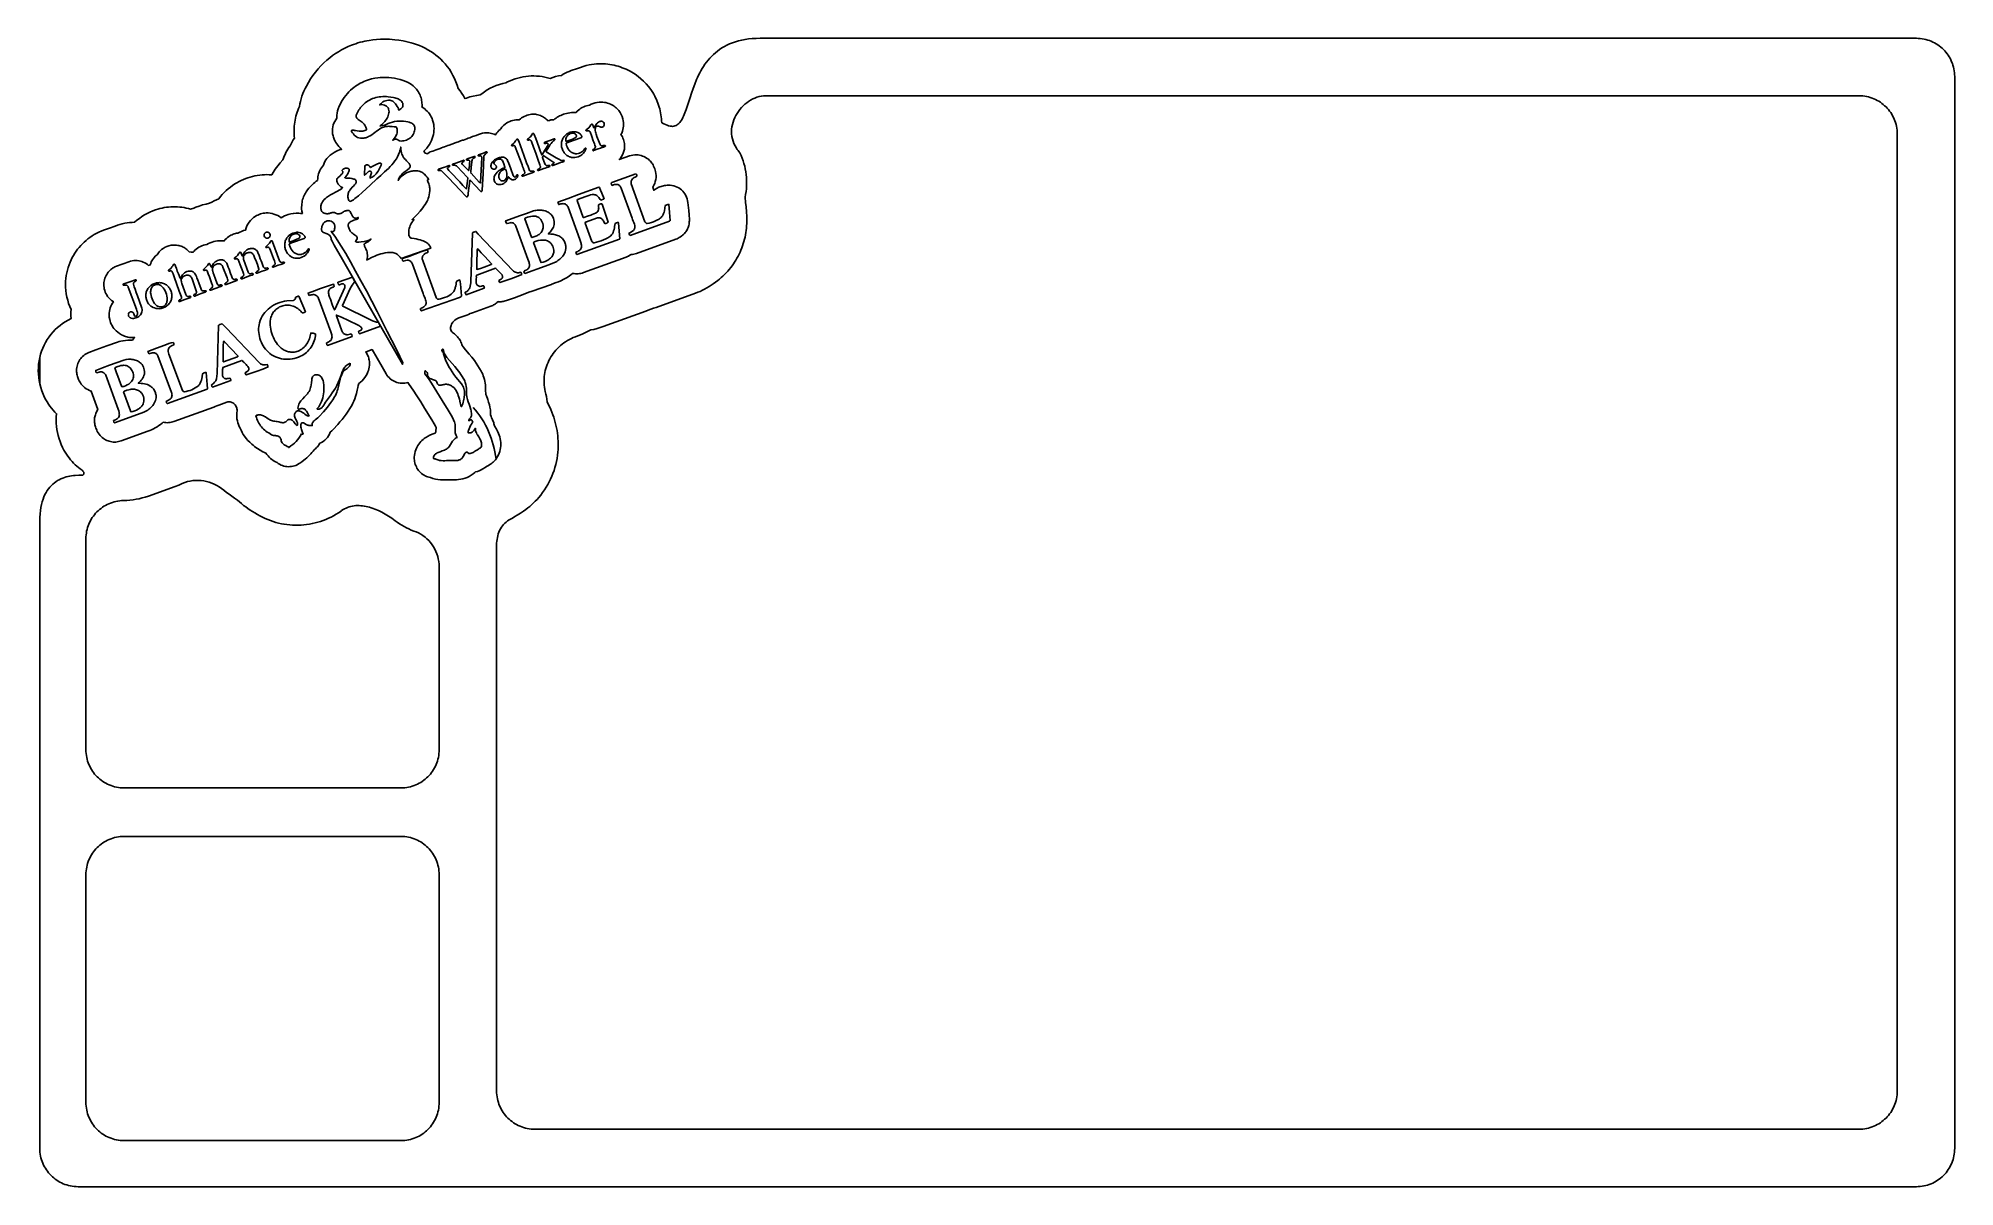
# Model space of a CAD drawing. Extents: x 0 to 500, y 0 to 300.
import ezdxf

# ---------------------------------------------------------------- set-up
doc = ezdxf.new("R2010")
doc.units = 0
doc.layers.add('Nível Padrão', color=18, linetype='CONTINUOUS')

msp = doc.modelspace()

# ---------------------------------------------------------------- linework, layer by layer
at = {"layer": 'Nível Padrão'}
for points in [[(0, 10), (0, 171.63), (0, 173.9), (0.02, 174.86), (0.07, 175.76), (0.16, 176.62), (0.29, 177.42), (0.44, 178.18), (0.62, 178.9), (0.84, 179.57), (1.08, 180.2), (1.34, 180.79), (1.63, 181.34), (1.95, 181.85), (2.28, 182.32), (2.63, 182.76), (3.01, 183.16), (3.39, 183.52), (3.8, 183.86), (4.21, 184.16), (4.64, 184.44), (5.08, 184.68), (5.53, 184.9), (5.98, 185.09), (6.44, 185.26), (6.91, 185.41), (7.38, 185.53), (7.84, 185.63), (8.31, 185.71), (8.78, 185.77), (9.24, 185.82), (10.16, 185.86), (11.04, 185.86), (11.13, 185.86), (11.22, 185.89), (11.29, 185.93), (11.36, 185.98), (11.42, 186.05), (11.46, 186.13), (11.5, 186.21), (11.51, 186.31), (11.52, 186.41), (11.5, 186.52), (11.47, 186.63), (11.43, 186.74), (11.36, 186.85), (11.27, 186.96), (11.17, 187.06), (11.04, 187.16), (10.57, 187.49), (10.12, 187.84), (9.69, 188.21), (9.26, 188.59), (8.83, 189.02), (8.41, 189.46), (8.02, 189.91), (7.64, 190.38), (7.28, 190.87), (6.93, 191.36), (6.61, 191.88), (6.31, 192.4), (5.93, 193.13), (5.59, 193.87), (5.29, 194.63), (5.03, 195.41), (4.79, 196.2), (4.6, 197), (4.45, 197.8), (4.34, 198.62), (4.28, 199.44), (4.27, 200.26), (4.3, 201.08), (4.37, 201.9), (3.91, 202.37), (3.46, 202.86), (3.04, 203.37), (2.64, 203.9), (2.26, 204.44), (1.9, 205), (1.57, 205.57), (1.26, 206.16), (0.87, 207.02), (0.53, 207.91), (0.24, 208.81), (0, 209.73), (-0.17, 210.57), (-0.28, 211.42), (-0.36, 212.28), (-0.39, 213.13), (-0.37, 214.02), (-0.3, 214.9), (-0.17, 215.77), (0, 216.64), (0.22, 217.47), (0.48, 218.27), (0.78, 219.06), (1.13, 219.83), (1.52, 220.57), (1.94, 221.29), (2.41, 221.98), (2.92, 222.65), (3.46, 223.28), (4.03, 223.89), (4.64, 224.46), (5.28, 225), (5.95, 225.51), (6.66, 225.97), (7.39, 226.4), (8.15, 226.79), (8.12, 227.39), (8.11, 227.98), (8.13, 228.58), (8.17, 229.18), (7.83, 229.96), (7.53, 230.76), (7.28, 231.58), (7.07, 232.41), (6.91, 233.25), (6.8, 234.1), (6.73, 234.95), (6.72, 235.81), (6.75, 236.55), (6.81, 237.28), (6.91, 238.01), (7.04, 238.73), (7.21, 239.45), (7.41, 240.16), (7.64, 240.85), (7.92, 241.54), (8.18, 242.13), (8.47, 242.71), (8.79, 243.28), (9.12, 243.83), (9.48, 244.36), (9.86, 244.88), (10.27, 245.38), (10.69, 245.87), (11.13, 246.33), (11.6, 246.78), (12.08, 247.21), (12.58, 247.61), (13.1, 248), (13.63, 248.36), (14.18, 248.71), (14.75, 249.03), (15.45, 249.38), (16.17, 249.7), (16.91, 249.99), (17.65, 250.23), (18.17, 250.4), (19.65, 250.95), (20.27, 251.17), (20.89, 251.37), (21.53, 251.53), (22.16, 251.67), (22.81, 251.78), (23.46, 251.86), (24.11, 251.92), (24.76, 251.94), (25.37, 252.47), (26, 252.97), (26.65, 253.43), (27.33, 253.86), (28.02, 254.25), (28.74, 254.6), (29.48, 254.91), (30.23, 255.19), (30.79, 255.37), (31.35, 255.52), (31.92, 255.65), (32.48, 255.76), (33.06, 255.85), (33.63, 255.92), (34.21, 255.96), (34.78, 255.99), (35.36, 255.99), (35.94, 255.97), (36.52, 255.93), (37.09, 255.86), (37.67, 255.77), (38.24, 255.66), (38.8, 255.53), (39.37, 255.38), (40.26, 255.65), (40.74, 255.85), (41.61, 256.19), (42.51, 256.47), (43.42, 256.7), (44.34, 256.89), (44.92, 257.22), (45.51, 257.54), (46.11, 257.82), (46.73, 258.08), (47.18, 258.64), (47.65, 259.19), (48.14, 259.71), (48.66, 260.21), (49.2, 260.69), (49.76, 261.14), (50.35, 261.56), (50.95, 261.96), (51.49, 262.28), (52.05, 262.59), (52.61, 262.87), (53.19, 263.12), (53.77, 263.36), (54.36, 263.57), (54.96, 263.75), (55.56, 263.92), (56.18, 264.05), (56.79, 264.17), (57.41, 264.26), (58.04, 264.32), (58.67, 264.36), (59.3, 264.38), (59.93, 264.37), (60.56, 264.34), (60.92, 264.95), (61.49, 265.82), (62.11, 266.66), (62.76, 267.47), (63.46, 268.24), (63.64, 268.73), (63.84, 269.21), (64.05, 269.68), (64.28, 270.15), (64.53, 270.61), (64.79, 271.06), (65.06, 271.5), (65.35, 271.94), (65.61, 272.45), (65.89, 272.96), (66.19, 273.45), (66.5, 273.93), (66.45, 274.46), (66.41, 274.99), (66.39, 275.51), (66.39, 276.04), (66.4, 276.57), (66.44, 277.09), (66.49, 277.61), (66.56, 278.13), (66.65, 278.65), (66.76, 279.16), (66.88, 279.68), (67.02, 280.18), (67.18, 280.68), (67.36, 281.18), (67.56, 281.67), (67.77, 282.16), (67.9, 282.84), (68.05, 283.52), (68.24, 284.19), (68.45, 284.86), (68.7, 285.54), (68.98, 286.21), (69.28, 286.87), (69.61, 287.52), (70.13, 288.48), (70.7, 289.4), (71.31, 290.3), (71.96, 291.17), (72.66, 292), (73.39, 292.81), (74.16, 293.57), (74.97, 294.3), (75.69, 294.91), (76.44, 295.47), (77.21, 296.01), (78, 296.51), (78.81, 296.98), (79.64, 297.42), (80.49, 297.82), (81.36, 298.19), (81.92, 298.4), (82.5, 298.6), (83.07, 298.79), (83.65, 298.95), (84.24, 299.11), (84.83, 299.25), (85.42, 299.37), (86.02, 299.47), (86.98, 299.61), (87.95, 299.7), (88.92, 299.76), (89.9, 299.78), (90.6, 299.77), (91.3, 299.74), (92, 299.69), (92.7, 299.63), (93.79, 299.49), (94.88, 299.32), (95.58, 299.18), (96.26, 299.02), (96.95, 298.85), (97.62, 298.64), (98.39, 298.39), (99.15, 298.1), (99.9, 297.77), (100.63, 297.42), (101.36, 297.02), (102.07, 296.59), (102.76, 296.13), (103.43, 295.63), (104.07, 295.11), (104.68, 294.55), (105.26, 293.97), (105.82, 293.36), (106.4, 292.64), (106.94, 291.9), (107.44, 291.12), (107.89, 290.32), (108.3, 289.5), (108.66, 288.65), (108.97, 287.79), (109.24, 286.9), (109.73, 286.27), (110.18, 285.61), (110.61, 284.94), (111, 284.24), (111.42, 284.4), (112.3, 284.69), (113.19, 284.92), (114.1, 285.1), (115.02, 285.23), (115.41, 285.53), (116.12, 286.05), (116.85, 286.52), (117.61, 286.95), (118.4, 287.33), (119.2, 287.67), (120.02, 287.96), (120.86, 288.2), (121.72, 288.4), (122.15, 288.62), (122.8, 288.92), (123.47, 289.19), (124.14, 289.42), (124.82, 289.63), (125.51, 289.8), (126.21, 289.94), (126.91, 290.04), (127.61, 290.12), (128.32, 290.16), (129.03, 290.16), (129.73, 290.14), (130.44, 290.08), (131.15, 289.99), (131.85, 289.86), (132.55, 289.7), (133.24, 289.51), (133.96, 289.76), (134.69, 289.98), (135.43, 290.16), (136.18, 290.32), (136.67, 290.61), (137.18, 290.88), (137.69, 291.14), (138.22, 291.37), (138.75, 291.59), (139.3, 291.78), (139.84, 291.96), (140.4, 292.11), (141.15, 292.4), (141.9, 292.64), (142.67, 292.86), (143.45, 293.03), (144.09, 293.15), (144.73, 293.24), (145.38, 293.3), (146.03, 293.33), (146.6, 293.34), (147.16, 293.32), (147.72, 293.29), (148.28, 293.24), (148.84, 293.17), (149.39, 293.08), (149.94, 292.96), (150.49, 292.83), (151.03, 292.69), (151.56, 292.52), (152.09, 292.33), (152.61, 292.13), (153.13, 291.9), (153.63, 291.66), (154.13, 291.4), (154.63, 291.13), (155.44, 290.61), (156.22, 290.06), (156.96, 289.45), (157.66, 288.81), (158.33, 288.12), (158.94, 287.39), (159.52, 286.62), (160.05, 285.82), (160.31, 285.37), (160.56, 284.92), (160.8, 284.45), (161.02, 283.98), (161.22, 283.51), (161.41, 283.03), (161.58, 282.54), (161.73, 282.05), (161.87, 281.55), (162, 281.05), (162.1, 280.54), (162.19, 280.03), (162.27, 279.52), (162.33, 279), (162.37, 278.48), (162.39, 277.96), (162.94, 277.68), (163.38, 277.45), (163.8, 277.27), (164.19, 277.14), (164.56, 277.05), (164.91, 277.01), (165.24, 277), (165.55, 277.04), (165.85, 277.11), (166.13, 277.22), (166.39, 277.37), (166.64, 277.55), (166.88, 277.76), (167.11, 278.01), (167.32, 278.29), (167.53, 278.59), (167.72, 278.92), (167.91, 279.28), (168.09, 279.66), (168.44, 280.5), (168.78, 281.42), (169.11, 282.41), (169.8, 284.55), (170.17, 285.68), (170.57, 286.85), (171.01, 288.02), (171.49, 289.2), (171.76, 289.79), (172.03, 290.38), (172.33, 290.96), (172.64, 291.54), (172.97, 292.1), (173.32, 292.66), (173.69, 293.21), (174.08, 293.75), (174.5, 294.28), (174.93, 294.79), (175.4, 295.29), (175.88, 295.76), (176.4, 296.23), (176.94, 296.67), (177.52, 297.09), (178.12, 297.48), (178.75, 297.86), (179.42, 298.21), (180.12, 298.53), (180.85, 298.82), (181.62, 299.09), (182.42, 299.32), (183.27, 299.52), (184.15, 299.69), (185.07, 299.82), (186.03, 299.92), (187.04, 299.98), (188.09, 300), (490, 300), (490.51, 299.99), (491.02, 299.95), (491.52, 299.88), (492.02, 299.8), (492.5, 299.69), (492.97, 299.55), (493.44, 299.39), (493.89, 299.21), (494.34, 299.01), (494.77, 298.79), (495.19, 298.55), (495.59, 298.29), (495.98, 298.01), (496.36, 297.72), (496.72, 297.4), (497.07, 297.07), (497.4, 296.72), (497.72, 296.36), (498.01, 295.98), (498.29, 295.59), (498.55, 295.19), (498.79, 294.77), (499.01, 294.34), (499.21, 293.89), (499.39, 293.44), (499.55, 292.97), (499.69, 292.5), (499.8, 292.02), (499.88, 291.52), (499.95, 291.02), (499.99, 290.51), (500, 290), (500, 10), (499.99, 9.5), (499.95, 9.01), (499.89, 8.52), (499.81, 8.04), (499.7, 7.56), (499.57, 7.09), (499.41, 6.63), (499.24, 6.17), (499.04, 5.73), (498.82, 5.29), (498.58, 4.87), (498.32, 4.45), (498.04, 4.05), (497.74, 3.66), (497.41, 3.29), (497.07, 2.93), (496.71, 2.59), (496.34, 2.26), (495.95, 1.96), (495.55, 1.68), (495.13, 1.42), (494.71, 1.18), (494.27, 0.96), (493.83, 0.76), (493.37, 0.59), (492.91, 0.43), (492.44, 0.3), (491.96, 0.19), (491.48, 0.11), (490.99, 0.05), (490.5, 0.01), (490, 0), (10, 0), (9.49, 0.01), (8.98, 0.05), (8.48, 0.12), (7.98, 0.2), (7.5, 0.31), (7.03, 0.45), (6.56, 0.61), (6.11, 0.79), (5.66, 0.99), (5.23, 1.21), (4.81, 1.45), (4.41, 1.71), (4.02, 1.99), (3.64, 2.28), (3.28, 2.6), (2.93, 2.93), (2.6, 3.28), (2.28, 3.64), (1.99, 4.02), (1.71, 4.41), (1.45, 4.81), (1.21, 5.23), (0.99, 5.66), (0.79, 6.11), (0.61, 6.56), (0.45, 7.03), (0.31, 7.5), (0.2, 7.98), (0.12, 8.48), (0.05, 8.98), (0.01, 9.49), (0, 10)], [(107.99, 222.96), (108.29, 222.76), (108.56, 222.53), (108.82, 222.29), (109.07, 222.04), (109.28, 221.78), (109.47, 221.52), (109.65, 221.24), (109.81, 220.96), (109.95, 220.66), (110.07, 220.36), (110.18, 220.04), (110.26, 219.73), (110.55, 219.37), (111.15, 218.64), (112.15, 217.48), (112.83, 216.66), (113.48, 215.82), (113.95, 215.16), (114.41, 214.48), (114.83, 213.78), (115.24, 213.07), (115.45, 212.66), (115.64, 212.23), (115.81, 211.8), (115.96, 211.36), (116.09, 210.89), (116.2, 210.41), (116.28, 209.93), (116.34, 209.45), (116.38, 208.96), (116.4, 208.47), (116.42, 207.69), (116.44, 207.35), (116.49, 206.97), (116.62, 206.56), (116.97, 205.64), (117.2, 204.97), (117.4, 204.29), (117.54, 203.63), (117.64, 202.97), (117.69, 202.3), (117.7, 201.62), (117.83, 201.23), (117.94, 200.84), (118.08, 200.6), (118.21, 200.35), (118.33, 200.1), (118.43, 199.84), (118.52, 199.58), (118.59, 199.31), (118.65, 199.04), (118.69, 198.76), (118.8, 198.59), (119.22, 197.93), (119.53, 197.35), (119.8, 196.76), (119.96, 196.31), (120.1, 195.85), (120.21, 195.39), (120.29, 194.92), (120.34, 194.45), (120.36, 193.98), (120.35, 193.5), (120.31, 193.02), (120.23, 192.54), (120.11, 192.06), (119.96, 191.6), (119.76, 191.15), (119.54, 190.72), (119.27, 190.31), (118.97, 189.92), (118.64, 189.55), (118.38, 189.31), (118.11, 189.07), (117.82, 188.85), (117.53, 188.65), (117.17, 188.43), (116.8, 188.22), (116.65, 188.13), (116.29, 187.88), (115.66, 187.49), (115.21, 187.25), (114.75, 187.04), (114.27, 186.87), (113.77, 186.73), (113.62, 186.58), (113.15, 186.2), (112.66, 185.86), (112.14, 185.56), (111.6, 185.3), (111.06, 185.09), (110.5, 184.92), (109.93, 184.8), (109.35, 184.72), (108.79, 184.68), (108.22, 184.67), (107.52, 184.69), (107.09, 184.7), (106.66, 184.69), (105.87, 184.66), (105.25, 184.65), (104.63, 184.67), (103.96, 184.74), (103.29, 184.86), (102.63, 185.04), (101.99, 185.26), (101.64, 185.34), (101.31, 185.44), (100.98, 185.56), (100.66, 185.7), (100.32, 185.88), (100, 186.09), (99.7, 186.31), (99.42, 186.55), (99.16, 186.82), (98.91, 187.09), (98.69, 187.39), (98.49, 187.7), (98.32, 188.02), (98.16, 188.36), (98.03, 188.7), (97.93, 189.06), (97.85, 189.43), (97.8, 189.8), (97.77, 190.17), (97.78, 190.56), (97.82, 191.06), (97.91, 191.56), (98.03, 192.05), (98.19, 192.53), (98.35, 192.92), (98.53, 193.29), (98.74, 193.65), (98.97, 194), (99.22, 194.33), (99.49, 194.65), (99.78, 194.94), (100.09, 195.22), (100.36, 195.44), (100.64, 195.64), (100.94, 195.83), (101.24, 196.01), (101.84, 196.31), (102.46, 196.57), (103.22, 196.85), (103.45, 197.23), (103.45, 197.65), (103.47, 198.07), (103.49, 198.26), (103.47, 198.32), (103.28, 198.69), (102.94, 199.28), (102.33, 200.29), (100.47, 203.4), (99.48, 205), (98.46, 206.58), (97.47, 208.06), (96.46, 209.53), (96.29, 209.79), (96.14, 210.07), (95.72, 209.97), (95.3, 209.9), (94.89, 209.87), (94.47, 209.88), (94.06, 209.92), (93.66, 209.99), (93.26, 210.09), (92.88, 210.23), (92.5, 210.4), (92.14, 210.6), (91.8, 210.82), (91.48, 211.08), (91.18, 211.36), (90.9, 211.67), (90.64, 212.01), (90.41, 212.37), (89.38, 214.15), (86.77, 218.68), (85.18, 218.11), (85.1, 218.08), (85.27, 217.83), (85.42, 217.58), (85.56, 217.31), (85.68, 217.04), (85.79, 216.76), (85.88, 216.48), (85.95, 216.19), (86.01, 215.9), (86.05, 215.57), (86.07, 215.24), (86.07, 214.91), (86.06, 214.58), (86.02, 214.13), (85.94, 213.69), (85.83, 213.26), (85.69, 212.84), (85.48, 212.36), (85.22, 211.89), (84.91, 211.43), (84.55, 210.99), (84.15, 210.56), (83.73, 210.18), (83.28, 209.82), (83.13, 209.27), (83.03, 208.8), (82.87, 208.04), (82.69, 207.24), (82.46, 206.45), (82.26, 205.85), (82.02, 205.25), (81.76, 204.67), (81.47, 204.11), (80.99, 203.3), (80.52, 202.57), (80.03, 201.84), (79.5, 201.14), (78.96, 200.45), (78.38, 199.77), (77.79, 199.1), (76.57, 197.79), (76.22, 197.43), (75.85, 197.09), (75.65, 196.62), (75.41, 196.17), (75.12, 195.76), (74.79, 195.37), (74.42, 195.02), (74.02, 194.71), (73.59, 194.44), (73.12, 194.21), (72.98, 193.97), (72.82, 193.73), (72.65, 193.5), (72.47, 193.28), (72.27, 193.07), (72.06, 192.88), (71.85, 192.69), (71.62, 192.52), (71.34, 192.15), (71.04, 191.79), (70.74, 191.44), (70.42, 191.1), (70.07, 190.75), (69.7, 190.42), (69.33, 190.09), (68.95, 189.78), (68.45, 189.4), (67.94, 189.03), (67.59, 188.81), (67.24, 188.61), (66.87, 188.44), (66.49, 188.31), (66.1, 188.21), (65.71, 188.14), (65.31, 188.1), (64.92, 188.09), (64.52, 188.12), (64.13, 188.17), (63.74, 188.26), (63.36, 188.38), (62.99, 188.53), (62.62, 188.71), (62.27, 188.92), (61.94, 189.16), (61.56, 189.35), (61.21, 189.55), (60.88, 189.77), (60.56, 190.01), (60.25, 190.26), (59.91, 190.58), (59.6, 190.91), (59.31, 191.27), (59.05, 191.65), (58.64, 191.81), (58.23, 192.01), (57.52, 192.42), (56.83, 192.85), (56.44, 193.12), (56.06, 193.4), (55.69, 193.69), (55.33, 194), (54.82, 194.47), (54.34, 194.97), (53.89, 195.49), (53.48, 196.04), (53.14, 196.54), (52.83, 197.06), (52.54, 197.59), (52.28, 198.14), (52.09, 198.6), (51.91, 199.07), (51.75, 199.54), (51.61, 200.03), (51.54, 200.3), (51.48, 200.58), (51.44, 200.86), (51.42, 201.15), (51.41, 201.43), (51.42, 201.71), (51.45, 202), (51.49, 202.28), (51.52, 202.6), (51.52, 202.91), (51.48, 203.2), (51.41, 203.49), (51.31, 203.76), (51.18, 204.01), (51.02, 204.24), (50.84, 204.44), (50.63, 204.62), (50.41, 204.77), (50.18, 204.89), (49.93, 204.97), (49.67, 205.02), (49.4, 205.03), (49.12, 205), (48.85, 204.92), (46.74, 204.16), (46.48, 204.08), (46.22, 204.01), (45.83, 203.81), (45.43, 203.64), (35.02, 199.89), (34.68, 199.78), (34.34, 199.69), (33.99, 199.63), (33.64, 199.6), (33.28, 199.59), (32.93, 199.6), (32.58, 199.65), (32.23, 199.71), (31.97, 199.49), (31.53, 199.14), (31.08, 198.82), (30.61, 198.51), (30.13, 198.23), (29.66, 197.98), (29.19, 197.75), (28.7, 197.54), (28.21, 197.35), (21.22, 194.83), (20.88, 194.72), (20.54, 194.63), (20.19, 194.58), (19.85, 194.54), (19.5, 194.53), (19.16, 194.54), (18.81, 194.58), (18.48, 194.64), (18.14, 194.73), (17.81, 194.83), (17.49, 194.96), (17.18, 195.11), (16.88, 195.29), (16.59, 195.48), (16.31, 195.7), (16.05, 195.94), (15.75, 196.25), (15.48, 196.58), (15.24, 196.94), (15.02, 197.31), (14.88, 197.59), (14.76, 197.88), (14.64, 198.18), (14.54, 198.48), (14.45, 198.77), (14.38, 199.06), (14.33, 199.35), (14.29, 199.64), (14.27, 199.94), (14.27, 200.23), (14.28, 200.53), (14.32, 200.82), (14.36, 201.11), (14.43, 201.39), (14.51, 201.68), (14.61, 201.95), (14.73, 202.23), (14.86, 202.49), (15.01, 202.75), (15.18, 203), (13.41, 207.85), (12.95, 208.01), (12.52, 208.22), (12.1, 208.47), (11.71, 208.75), (11.46, 208.97), (11.22, 209.19), (11, 209.44), (10.79, 209.69), (10.6, 209.96), (10.42, 210.24), (10.26, 210.53), (10.12, 210.83), (10, 211.11), (9.9, 211.4), (9.81, 211.69), (9.74, 211.99), (9.69, 212.29), (9.65, 212.59), (9.62, 212.9), (9.61, 213.2), (9.62, 213.59), (9.66, 213.97), (9.73, 214.34), (9.83, 214.71), (9.95, 215.06), (10.1, 215.4), (10.27, 215.73), (10.46, 216.05), (10.68, 216.35), (10.92, 216.63), (11.18, 216.9), (11.47, 217.14), (11.77, 217.37), (12.08, 217.57), (12.42, 217.75), (12.77, 217.91), (14.63, 218.62), (17.5, 219.67), (20.28, 220.66), (20.68, 220.79), (21.2, 220.91), (21.73, 221.01), (22.34, 221.09), (22.95, 221.13), (23.56, 221.15), (24.17, 221.13), (24.47, 221.5), (24.79, 221.84), (24.34, 221.83), (23.89, 221.84), (23.44, 221.88), (22.99, 221.96), (22.69, 222.03), (22.39, 222.11), (22.1, 222.21), (21.81, 222.33), (21.29, 222.58), (20.81, 222.87), (20.35, 223.2), (19.92, 223.58), (19.62, 223.89), (19.34, 224.23), (19.09, 224.58), (18.86, 224.95), (18.66, 225.34), (18.5, 225.74), (18.36, 226.15), (18.25, 226.58), (18.15, 227.18), (18.11, 227.78), (18.13, 228.24), (18.18, 228.69), (18.26, 229.13), (18.38, 229.56), (18.54, 229.99), (18.72, 230.4), (18.94, 230.79), (19.2, 231.17), (19.17, 231.25), (18.76, 231.53), (18.38, 231.85), (18.03, 232.21), (17.71, 232.59), (17.48, 232.95), (17.27, 233.32), (17.1, 233.71), (16.95, 234.11), (16.84, 234.52), (16.77, 234.94), (16.73, 235.37), (16.72, 235.79), (16.75, 236.18), (16.8, 236.56), (16.88, 236.93), (16.99, 237.3), (17.13, 237.65), (17.29, 238), (17.48, 238.33), (17.69, 238.65), (17.88, 238.9), (18.08, 239.14), (18.3, 239.36), (18.53, 239.57), (18.77, 239.76), (19.02, 239.94), (19.29, 240.11), (19.56, 240.26), (20.03, 240.48), (20.53, 240.65), (20.97, 240.79), (21.77, 241.06), (23.24, 241.62), (23.64, 241.75), (24.09, 241.86), (24.54, 241.92), (25, 241.95), (25.46, 241.93), (25.86, 241.88), (26.26, 241.8), (26.65, 241.69), (27.03, 241.54), (27.39, 241.37), (27.75, 241.17), (28.08, 240.95), (28.4, 240.69), (28.81, 240.82), (28.95, 241.21), (29.11, 241.58), (29.25, 241.85), (29.41, 242.11), (29.58, 242.36), (29.76, 242.6), (29.96, 242.83), (30.16, 243.05), (30.39, 243.26), (30.62, 243.45), (30.8, 243.73), (30.99, 243.99), (31.17, 244.21), (31.36, 244.42), (31.77, 244.79), (32.22, 245.12), (32.7, 245.4), (33.2, 245.63), (33.73, 245.81), (34.28, 245.93), (34.56, 245.96), (34.84, 245.98), (35.14, 245.99), (35.44, 245.98), (35.73, 245.95), (36.02, 245.91), (36.31, 245.85), (36.6, 245.77), (36.87, 245.68), (37.15, 245.57), (37.41, 245.45), (37.67, 245.31), (37.92, 245.16), (38.16, 244.99), (38.4, 244.81), (38.62, 244.61), (38.83, 244.4), (39.04, 244.18), (39.56, 244.17), (40.07, 244.12), (40.29, 244.39), (40.52, 244.64), (40.84, 244.94), (41.19, 245.2), (41.55, 245.44), (41.93, 245.65), (42.33, 245.82), (42.74, 245.96), (43.16, 246.07), (43.59, 246.14), (44.03, 246.38), (44.49, 246.59), (44.97, 246.76), (45.45, 246.91), (45.91, 247.01), (46.38, 247.08), (46.83, 247.12), (47.28, 247.13), (47.72, 247.12), (48.17, 247.08), (48.43, 247.4), (48.71, 247.7), (49.02, 247.97), (49.35, 248.22), (49.62, 248.39), (49.9, 248.55), (50.19, 248.69), (50.48, 248.81), (50.78, 248.91), (51.08, 248.99), (51.39, 249.06), (51.71, 249.1), (52.19, 249.36), (52.68, 249.57), (53.19, 249.75), (53.71, 249.9), (53.87, 250.45), (54.07, 250.97), (54.33, 251.47), (54.63, 251.94), (54.98, 252.38), (55.36, 252.79), (55.79, 253.16), (56.26, 253.48), (56.58, 253.67), (56.92, 253.84), (57.26, 253.99), (57.62, 254.11), (57.98, 254.21), (58.35, 254.29), (58.72, 254.34), (59.09, 254.37), (59.62, 254.37), (60.14, 254.33), (60.65, 254.24), (61.15, 254.1), (61.64, 253.92), (62.11, 253.7), (62.56, 253.43), (62.98, 253.12), (63.43, 253.37), (63.9, 253.6), (64.38, 253.79), (64.87, 253.96), (65.21, 254.05), (65.55, 254.13), (66.24, 254.25), (66.94, 254.31), (67.29, 254.32), (67.64, 254.31), (68.1, 254.27), (68.55, 254.2), (68.43, 254.83), (68.37, 255.47), (68.37, 255.89), (68.38, 256.3), (68.42, 256.72), (68.47, 257.14), (68.54, 257.51), (68.62, 257.87), (68.73, 258.23), (68.86, 258.58), (69.01, 258.92), (69.18, 259.25), (69.35, 259.57), (69.55, 259.88), (69.9, 260.38), (70.28, 260.86), (70.68, 261.33), (71.11, 261.76), (71.45, 262.07), (71.8, 262.36), (72.17, 262.64), (72.54, 262.89), (72.56, 263.34), (72.6, 263.78), (72.68, 264.21), (72.79, 264.63), (72.93, 265.04), (73.11, 265.44), (73.31, 265.83), (73.54, 266.2), (73.8, 266.55), (74.09, 266.88), (74.25, 267.34), (74.45, 267.79), (74.7, 268.21), (74.99, 268.6), (75.4, 269.06), (75.84, 269.48), (76.32, 269.86), (76.83, 270.2), (77.29, 270.45), (77.78, 270.67), (78.27, 270.84), (78.79, 270.98), (78.4, 271.37), (78.04, 271.78), (77.79, 272.11), (77.56, 272.44), (77.34, 272.78), (77.13, 273.12), (76.99, 273.38), (76.86, 273.65), (76.74, 273.92), (76.65, 274.19), (76.56, 274.48), (76.5, 274.76), (76.44, 275.05), (76.41, 275.34), (76.39, 275.86), (76.41, 276.37), (76.49, 276.87), (76.62, 277.36), (76.79, 277.83), (77.01, 278.29), (77.28, 278.73), (77.59, 279.14), (77.57, 279.35), (77.57, 279.91), (77.63, 280.47), (77.74, 281.03), (77.9, 281.57), (78.16, 282.25), (78.48, 282.91), (78.79, 283.48), (79.13, 284.03), (79.5, 284.56), (79.9, 285.08), (80.3, 285.55), (80.72, 286), (81.17, 286.44), (81.63, 286.85), (82.02, 287.16), (82.42, 287.46), (82.83, 287.74), (83.26, 288.01), (83.69, 288.26), (84.13, 288.49), (84.59, 288.7), (85.05, 288.89), (85.84, 289.17), (86.65, 289.4), (87.47, 289.57), (88.3, 289.69), (88.83, 289.74), (89.36, 289.77), (89.9, 289.78), (90.43, 289.77), (91.15, 289.73), (91.86, 289.66), (92.58, 289.56), (93.3, 289.44), (94.11, 289.25), (94.91, 289.01), (95.56, 288.76), (96.18, 288.46), (96.62, 288.2), (97.05, 287.92), (97.45, 287.6), (97.83, 287.26), (98.09, 286.99), (98.34, 286.71), (98.57, 286.42), (98.78, 286.11), (98.97, 285.79), (99.14, 285.46), (99.3, 285.12), (99.43, 284.77), (99.54, 284.44), (99.63, 284.11), (99.7, 283.77), (99.75, 283.43), (99.78, 283.09), (99.8, 282.75), (99.8, 282.4), (99.78, 282.06), (100.14, 281.82), (100.5, 281.56), (100.84, 281.26), (101.17, 280.94), (101.47, 280.6), (101.75, 280.24), (102, 279.86), (102.22, 279.46), (102.41, 279.04), (102.58, 278.62), (102.74, 278.07), (102.85, 277.52), (102.91, 276.96), (102.93, 276.4), (102.91, 275.89), (102.85, 275.38), (102.77, 274.88), (102.65, 274.39), (102.48, 273.84), (102.27, 273.3), (102.03, 272.78), (101.75, 272.28), (101.43, 271.8), (101.09, 271.34), (100.71, 270.91), (100.3, 270.5), (100.65, 270.02), (101.19, 269.84), (101.33, 269.94), (101.63, 270.13), (101.95, 270.3), (102.27, 270.44), (102.61, 270.56), (103.5, 270.85), (104.03, 271.04), (104.55, 271.24), (104.89, 271.38), (105.28, 271.52), (105.67, 271.64), (106.09, 271.83), (106.52, 271.98), (106.87, 272.09), (107.59, 272.33), (108.69, 272.75), (109, 272.86), (109.31, 272.96), (109.83, 273.18), (110.36, 273.35), (110.62, 273.43), (111.05, 273.6), (111.48, 273.77), (111.89, 273.92), (112.3, 274.04), (112.66, 274.2), (113.02, 274.34), (113.36, 274.44), (113.96, 274.64), (114.54, 274.88), (115.04, 275.07), (115.57, 275.2), (116.12, 275.29), (116.49, 275.31), (116.85, 275.31), (117.22, 275.28), (117.58, 275.23), (117.93, 275.15), (118.28, 275.05), (118.63, 274.92), (118.96, 274.77), (119.1, 274.98), (119.33, 275.3), (119.59, 275.6), (119.88, 275.88), (120.18, 276.14), (120.35, 276.39), (120.68, 276.83), (121.06, 277.23), (121.48, 277.59), (121.93, 277.9), (122.3, 278.11), (122.69, 278.29), (123.08, 278.44), (123.49, 278.55), (123.91, 278.63), (124.33, 278.68), (124.75, 278.69), (125.18, 278.67), (125.48, 278.94), (125.81, 279.19), (126.15, 279.42), (126.5, 279.61), (126.88, 279.78), (127.26, 279.92), (127.66, 280.03), (128.06, 280.11), (128.39, 280.15), (128.73, 280.17), (129.07, 280.16), (129.4, 280.14), (129.73, 280.09), (130.06, 280.02), (130.38, 279.93), (130.7, 279.82), (130.98, 279.7), (131.25, 279.57), (131.51, 279.42), (131.76, 279.25), (132.01, 279.08), (132.24, 278.88), (132.46, 278.68), (132.67, 278.46), (133.05, 278.57), (133.44, 278.66), (133.83, 278.71), (134.23, 278.73), (134.52, 278.96), (134.81, 279.16), (135.11, 279.36), (135.42, 279.54), (135.74, 279.71), (136.06, 279.87), (136.39, 280.01), (136.73, 280.14), (137.13, 280.27), (137.54, 280.39), (137.95, 280.48), (138.37, 280.54), (138.79, 280.59), (139.21, 280.61), (139.63, 280.62), (140.05, 280.59), (140.35, 280.93), (140.67, 281.24), (140.98, 281.5), (141.31, 281.73), (141.65, 281.94), (142.01, 282.12), (142.38, 282.27), (142.76, 282.39), (143.15, 282.48), (143.54, 282.55), (144.01, 282.78), (144.5, 282.98), (145, 283.13), (145.52, 283.25), (146.05, 283.32), (146.59, 283.34), (147, 283.32), (147.41, 283.27), (147.82, 283.19), (148.22, 283.09), (148.61, 282.96), (148.99, 282.8), (149.36, 282.62), (149.72, 282.41), (149.99, 282.23), (150.25, 282.03), (150.49, 281.82), (150.73, 281.6), (150.95, 281.37), (151.16, 281.12), (151.35, 280.86), (151.53, 280.59), (151.8, 280.08), (152.03, 279.55), (152.2, 279), (152.32, 278.43), (152.38, 277.97), (152.4, 277.51), (152.38, 277.05), (152.33, 276.59), (152.24, 276.14), (152.11, 275.7), (151.95, 275.26), (151.75, 274.84), (151.95, 274.54), (152.13, 274.22), (152.28, 273.9), (152.41, 273.56), (152.52, 273.22), (152.6, 272.87), (152.66, 272.52), (152.69, 272.16), (152.7, 271.61), (152.64, 271.07), (152.53, 270.53), (152.36, 270.01), (152.15, 269.56), (151.9, 269.12), (151.61, 268.71), (151.29, 268.33), (153.96, 269.28), (154.42, 269.42), (154.89, 269.51), (155.36, 269.56), (155.84, 269.56), (156.23, 269.53), (156.62, 269.46), (157, 269.37), (157.38, 269.25), (157.74, 269.11), (158.09, 268.93), (158.43, 268.73), (158.75, 268.5), (158.99, 268.31), (159.22, 268.1), (159.43, 267.89), (159.63, 267.66), (159.81, 267.42), (159.98, 267.17), (160.14, 266.91), (160.28, 266.64), (160.44, 266.29), (160.58, 265.94), (160.69, 265.57), (160.78, 265.2), (160.88, 264.67), (160.92, 264.14), (160.91, 263.61), (160.84, 263.09), (160.72, 262.58), (160.55, 262.08), (160.32, 261.6), (160.04, 261.14), (160.33, 260.31), (160.53, 260.45), (161.06, 260.78), (161.62, 261.07), (161.92, 261.19), (162.22, 261.3), (162.52, 261.4), (162.83, 261.48), (163.15, 261.54), (163.46, 261.59), (163.78, 261.62), (164.1, 261.64), (164.59, 261.63), (165.07, 261.57), (165.54, 261.47), (165.98, 261.33), (166.41, 261.15), (166.82, 260.92), (167.21, 260.67), (167.56, 260.38), (167.9, 260.06), (168.2, 259.7), (168.46, 259.33), (168.7, 258.92), (168.89, 258.49), (169.04, 258.05), (169.16, 257.58), (169.23, 257.09), (169.43, 254.99), (169.53, 253.86), (169.61, 252.66), (169.61, 252.35), (169.6, 252.04), (169.57, 251.73), (169.52, 251.43), (169.45, 251.13), (169.37, 250.84), (169.26, 250.55), (169.14, 250.27), (169.01, 250), (168.85, 249.74), (168.68, 249.48), (168.5, 249.24), (168.3, 249.01), (168.08, 248.79), (167.85, 248.58), (167.61, 248.39), (167.27, 248.14), (166.98, 247.96), (166.69, 247.79), (166.39, 247.65), (166.08, 247.52), (155.82, 243.82), (155.47, 243.7), (155.11, 243.62), (154.74, 243.56), (154.37, 243.53), (154.07, 243.32), (153.76, 243.13), (153.43, 242.97), (153.09, 242.84), (141.97, 238.78), (141.63, 238.67), (141.29, 238.59), (140.93, 238.53), (140.58, 238.49), (140.22, 238.48), (139.87, 238.5), (139.51, 238.54), (139.16, 238.6), (139.06, 238.52), (138.69, 238.23), (138.31, 237.95), (137.92, 237.69), (137.52, 237.44), (136.79, 237.04), (136.04, 236.68), (135.43, 236.42), (134.81, 236.18), (133.74, 235.77), (133.62, 235.72), (128.32, 233.86), (127.94, 233.74), (127.69, 233.64), (126.18, 233.05), (123.97, 232.24), (121.82, 231.47), (121.55, 231.39), (121.28, 231.32), (121.01, 231.26), (120.73, 231.22), (120.46, 231.19), (120.18, 231.18), (119.9, 231.19), (119.62, 231.21), (119.42, 231.01), (119.2, 230.83), (118.98, 230.65), (118.75, 230.49), (118.5, 230.35), (118.25, 230.21), (118, 230.1), (117.73, 229.99), (112.98, 228.28), (112.69, 228.19), (112.39, 228.11), (111.96, 227.89), (111.51, 227.71), (111.23, 227.6), (109.45, 226.97), (109.06, 226.81), (108.71, 226.61), (108.39, 226.39), (108.11, 226.15), (107.87, 225.88), (107.67, 225.6), (107.51, 225.31), (107.39, 225.01), (107.31, 224.72), (107.27, 224.42), (107.28, 224.13), (107.33, 223.86), (107.42, 223.6), (107.57, 223.36), (107.76, 223.14), (107.99, 222.96)], [(90.99, 284.72), (91.65, 284.65), (92.33, 284.53), (92.67, 284.46), (92.99, 284.38), (93.3, 284.28), (93.6, 284.16), (93.87, 284.02), (94.12, 283.87), (94.33, 283.69), (94.51, 283.49), (94.65, 283.27), (94.75, 283.02), (94.8, 282.74), (94.79, 282.44), (94.75, 282.22), (94.67, 282.03), (94.57, 281.87), (94.43, 281.73), (94.28, 281.6), (94.1, 281.48), (93.71, 281.24), (93.66, 281.46), (93.53, 281.8), (93.33, 282.2), (93.06, 282.62), (92.9, 282.84), (92.73, 283.04), (92.55, 283.23), (92.35, 283.4), (92.14, 283.55), (91.91, 283.67), (91.68, 283.76), (91.44, 283.8), (91.03, 283.82), (90.64, 283.78), (90.28, 283.69), (89.94, 283.56), (89.61, 283.38), (89.31, 283.16), (89.02, 282.91), (88.74, 282.61), (88.84, 282.65), (88.97, 282.67), (89.27, 282.67), (89.62, 282.62), (89.99, 282.51), (90.17, 282.43), (90.35, 282.34), (90.52, 282.24), (90.67, 282.12), (90.81, 281.99), (90.93, 281.84), (91.02, 281.68), (91.09, 281.51), (91.16, 281.17), (91.18, 280.83), (91.15, 280.49), (91.08, 280.15), (90.97, 279.81), (90.84, 279.48), (90.67, 279.17), (90.49, 278.86), (90.28, 278.57), (90.07, 278.29), (89.85, 278.03), (89.63, 277.8), (89.21, 277.4), (88.84, 277.12), (88.92, 277.11), (89.07, 277.12), (89.5, 277.2), (90, 277.34), (90.23, 277.42), (90.43, 277.51), (90.96, 277.75), (91.5, 277.95), (92.07, 278.11), (92.64, 278.24), (93.23, 278.32), (93.81, 278.36), (94.39, 278.37), (94.97, 278.33), (95.57, 278.26), (96.14, 278.16), (96.41, 278.09), (96.66, 278.02), (96.9, 277.93), (97.11, 277.82), (97.31, 277.7), (97.49, 277.56), (97.63, 277.39), (97.76, 277.21), (97.85, 277), (97.91, 276.77), (97.93, 276.5), (97.92, 276.21), (97.86, 275.86), (97.77, 275.53), (97.65, 275.21), (97.49, 274.91), (97.31, 274.63), (97.1, 274.36), (96.86, 274.12), (96.6, 273.91), (96.32, 273.72), (96.02, 273.55), (95.71, 273.41), (95.38, 273.3), (95.05, 273.23), (94.7, 273.18), (94.35, 273.16), (93.99, 273.18), (93.84, 273.21), (93.72, 273.27), (93.5, 273.44), (93.4, 273.52), (93.28, 273.6), (93.16, 273.66), (93.01, 273.69), (92.89, 273.69), (92.77, 273.67), (92.67, 273.63), (92.57, 273.59), (92.38, 273.47), (92.16, 273.36), (92.58, 273.91), (92.77, 274.17), (92.94, 274.43), (93.08, 274.69), (93.2, 274.98), (93.29, 275.29), (93.35, 275.64), (93.35, 275.81), (93.35, 275.97), (93.29, 276.26), (93.19, 276.54), (93.05, 276.84), (92.51, 276.91), (91.99, 276.96), (91.42, 277), (91.11, 277.01), (90.81, 277), (90.53, 276.96), (90.25, 276.92), (89.99, 276.85), (89.73, 276.77), (89.49, 276.68), (89.25, 276.57), (88.79, 276.32), (88.35, 276.04), (87.93, 275.74), (87.51, 275.43), (87.1, 275.12), (86.68, 274.82), (86.26, 274.55), (85.81, 274.31), (85.58, 274.21), (85.34, 274.12), (85.1, 274.04), (84.84, 273.98), (84.58, 273.94), (84.3, 273.92), (84.02, 273.92), (83.72, 273.94), (83.33, 274), (82.97, 274.12), (82.65, 274.28), (82.37, 274.48), (82.11, 274.73), (81.87, 275.01), (81.64, 275.32), (81.43, 275.67), (81.4, 275.75), (81.39, 275.81), (81.4, 275.9), (81.44, 275.94), (81.46, 275.96), (81.72, 275.98), (81.96, 275.98), (82.19, 275.95), (82.4, 275.92), (82.85, 275.83), (83.36, 275.75), (83.64, 275.73), (83.89, 275.73), (84.13, 275.75), (84.37, 275.78), (84.6, 275.84), (84.83, 275.91), (85.31, 276.11), (85.27, 276.34), (85.22, 276.55), (85.15, 276.75), (85.07, 276.94), (84.89, 277.28), (84.67, 277.57), (84.43, 277.83), (84.17, 278.06), (83.91, 278.26), (83.65, 278.44), (83.16, 278.77), (82.95, 278.93), (82.78, 279.1), (82.66, 279.28), (82.61, 279.37), (82.58, 279.47), (82.57, 279.58), (82.57, 279.69), (82.59, 279.81), (82.62, 279.94), (82.76, 280.28), (82.92, 280.62), (83.11, 280.96), (83.31, 281.29), (83.53, 281.61), (83.77, 281.91), (84.01, 282.2), (84.25, 282.46), (84.6, 282.8), (84.96, 283.11), (85.33, 283.39), (85.71, 283.65), (86.1, 283.88), (86.5, 284.08), (86.91, 284.25), (87.32, 284.4), (87.75, 284.52), (88.18, 284.62), (88.63, 284.7), (89.08, 284.75), (89.54, 284.77), (90.02, 284.78), (90.5, 284.76), (90.99, 284.72)], [(119.28, 25), (119.28, 167.6), (119.29, 168.1), (119.33, 168.6), (119.39, 169.09), (119.47, 169.58), (119.59, 170.06), (119.72, 170.53), (119.88, 170.99), (120.07, 171.43), (120.29, 171.85), (120.53, 172.26), (120.8, 172.64), (121.1, 173), (121.42, 173.34), (121.77, 173.64), (122.16, 173.92), (122.57, 174.17), (123.44, 174.66), (124.05, 175.04), (124.66, 175.43), (125.51, 175.95), (126.33, 176.5), (126.87, 176.89), (127.4, 177.3), (127.92, 177.72), (128.42, 178.16), (128.91, 178.61), (129.38, 179.08), (129.84, 179.56), (130.28, 180.06), (130.8, 180.69), (131.3, 181.34), (131.77, 182.01), (132.21, 182.7), (132.63, 183.4), (133.01, 184.11), (133.37, 184.84), (133.7, 185.58), (134, 186.34), (134.28, 187.1), (134.52, 187.88), (134.73, 188.66), (134.91, 189.46), (135.06, 190.26), (135.18, 191.07), (135.27, 191.89), (135.32, 192.6), (135.35, 193.31), (135.36, 194.02), (135.34, 194.73), (135.3, 195.44), (135.24, 196.15), (135.16, 196.85), (135.06, 197.56), (134.93, 198.25), (134.78, 198.95), (134.61, 199.64), (134.42, 200.32), (134.21, 201), (133.98, 201.67), (133.72, 202.33), (133.44, 202.99), (133.06, 203.83), (132.64, 204.64), (132.5, 205.05), (132.4, 205.72), (132.29, 206.39), (132.15, 207.06), (132, 207.72), (131.88, 208.28), (131.78, 208.84), (131.72, 209.41), (131.68, 209.97), (131.67, 210.52), (131.68, 211.08), (131.72, 211.63), (131.79, 212.18), (131.88, 212.72), (132, 213.25), (132.14, 213.78), (132.3, 214.3), (132.49, 214.81), (132.7, 215.32), (132.93, 215.81), (133.19, 216.29), (133.46, 216.77), (133.76, 217.23), (134.08, 217.68), (134.41, 218.11), (134.77, 218.53), (135.15, 218.94), (135.54, 219.33), (135.95, 219.71), (136.39, 220.07), (136.83, 220.41), (137.3, 220.73), (137.78, 221.03), (138.28, 221.32), (138.79, 221.58), (139.31, 221.83), (139.86, 222.05), (140.5, 222.3), (141.6, 222.75), (142.69, 223.23), (143.85, 223.81), (144.68, 223.97), (145.5, 224.18), (146.31, 224.42), (147.11, 224.69), (158.23, 228.74), (158.87, 228.99), (159.51, 229.26), (160.21, 229.47), (160.91, 229.71), (171.17, 233.41), (171.79, 233.65), (172.4, 233.9), (173, 234.18), (173.6, 234.47), (174.18, 234.79), (174.75, 235.12), (175.31, 235.48), (175.86, 235.85), (176.45, 236.27), (177.03, 236.71), (177.5, 237.09), (177.95, 237.49), (178.39, 237.9), (178.82, 238.32), (179.24, 238.75), (179.64, 239.19), (180.03, 239.64), (180.4, 240.11), (180.76, 240.58), (181.1, 241.06), (181.43, 241.56), (181.74, 242.06), (182.04, 242.57), (182.32, 243.09), (182.59, 243.62), (182.84, 244.15), (183.07, 244.69), (183.29, 245.24), (183.49, 245.8), (183.68, 246.36), (183.85, 246.92), (184, 247.49), (184.14, 248.07), (184.26, 248.65), (184.36, 249.24), (184.45, 249.83), (184.52, 250.42), (184.57, 251.02), (184.6, 251.62), (184.61, 252.22), (184.61, 252.82), (184.59, 253.43), (184.51, 254.7), (184.4, 255.98), (184.29, 257.15), (184.16, 258.46), (184.3, 259.2), (184.41, 259.94), (184.49, 260.68), (184.54, 261.42), (184.56, 262.17), (184.55, 262.91), (184.51, 263.65), (184.44, 264.39), (184.34, 265.13), (184.21, 265.86), (184.05, 266.59), (183.86, 267.31), (183.64, 268.02), (183.39, 268.72), (183.11, 269.42), (182.81, 270.1), (182.56, 270.39), (182.32, 270.68), (182.1, 270.98), (181.9, 271.28), (181.54, 271.88), (181.25, 272.5), (181.01, 273.12), (180.83, 273.75), (180.71, 274.38), (180.64, 275.01), (180.62, 275.64), (180.65, 276.26), (180.73, 276.88), (180.86, 277.5), (181.02, 278.1), (181.23, 278.7), (181.48, 279.28), (181.76, 279.84), (182.08, 280.39), (182.43, 280.91), (182.81, 281.42), (183.22, 281.9), (183.65, 282.35), (184.11, 282.77), (184.59, 283.17), (185.09, 283.53), (185.61, 283.86), (186.15, 284.15), (186.7, 284.4), (187.26, 284.61), (187.83, 284.78), (188.41, 284.9), (188.99, 284.97), (189.58, 285), (475, 285), (475.51, 284.99), (476.02, 284.95), (476.52, 284.88), (477.02, 284.8), (477.5, 284.69), (477.97, 284.55), (478.44, 284.39), (478.89, 284.21), (479.34, 284.01), (479.77, 283.79), (480.19, 283.55), (480.59, 283.29), (480.98, 283.01), (481.36, 282.72), (481.72, 282.4), (482.07, 282.07), (482.4, 281.72), (482.72, 281.36), (483.01, 280.98), (483.29, 280.59), (483.55, 280.19), (483.79, 279.77), (484.01, 279.34), (484.21, 278.89), (484.39, 278.44), (484.55, 277.97), (484.69, 277.5), (484.8, 277.02), (484.88, 276.52), (484.95, 276.02), (484.99, 275.51), (485, 275), (485, 25), (484.99, 24.49), (484.95, 23.98), (484.88, 23.48), (484.8, 22.98), (484.69, 22.5), (484.55, 22.03), (484.39, 21.56), (484.21, 21.11), (484.01, 20.66), (483.79, 20.23), (483.55, 19.81), (483.29, 19.41), (483.01, 19.02), (482.72, 18.64), (482.4, 18.28), (482.07, 17.93), (481.72, 17.6), (481.36, 17.28), (480.98, 16.99), (480.59, 16.71), (480.19, 16.45), (479.77, 16.21), (479.34, 15.99), (478.89, 15.79), (478.44, 15.61), (477.97, 15.45), (477.5, 15.31), (477.02, 15.2), (476.52, 15.12), (476.02, 15.05), (475.51, 15.01), (475, 15), (129.28, 15), (128.77, 15.01), (128.26, 15.05), (127.76, 15.12), (127.26, 15.2), (126.78, 15.31), (126.31, 15.45), (125.84, 15.61), (125.39, 15.79), (124.94, 15.99), (124.51, 16.21), (124.09, 16.45), (123.69, 16.71), (123.3, 16.99), (122.92, 17.28), (122.56, 17.6), (122.21, 17.93), (121.88, 18.28), (121.56, 18.64), (121.27, 19.02), (120.99, 19.41), (120.73, 19.81), (120.49, 20.23), (120.27, 20.66), (120.07, 21.11), (119.89, 21.56), (119.73, 22.03), (119.59, 22.5), (119.48, 22.98), (119.39, 23.48), (119.33, 23.98), (119.29, 24.49), (119.28, 25)], [(141.07, 275.02), (141.22, 274.88), (141.35, 274.72), (141.47, 274.54), (141.55, 274.35), (141.55, 274.29), (141.53, 274.23), (141.49, 274.17), (141.45, 274.13), (141.26, 274.01), (138.07, 272.86), (137.47, 272.62), (137.44, 272.59), (137.42, 272.56), (137.41, 272.48), (137.53, 272.04), (137.69, 271.62), (137.88, 271.23), (138.12, 270.87), (138.26, 270.71), (138.41, 270.55), (138.57, 270.41), (138.74, 270.28), (138.92, 270.17), (139.12, 270.07), (139.33, 269.98), (139.55, 269.91), (139.71, 269.87), (139.88, 269.85), (140.23, 269.85), (140.58, 269.9), (140.92, 270), (141.25, 270.15), (141.55, 270.33), (141.82, 270.56), (142.04, 270.81), (142.15, 270.96), (142.24, 271.12), (142.36, 271.27), (142.43, 271.33), (142.52, 271.37), (142.57, 271.34), (142.61, 271.3), (142.65, 271.19), (142.52, 270.87), (142.36, 270.56), (142.18, 270.28), (141.97, 270.02), (141.75, 269.78), (141.5, 269.57), (141.23, 269.37), (140.95, 269.21), (140.54, 269.04), (140.12, 268.92), (139.69, 268.86), (139.26, 268.85), (139.05, 268.86), (138.84, 268.9), (138.63, 268.94), (138.43, 269.01), (138.23, 269.08), (138.03, 269.18), (137.83, 269.29), (137.65, 269.42), (137.46, 269.56), (137.28, 269.72), (137.12, 269.9), (136.96, 270.09), (136.82, 270.3), (136.69, 270.51), (136.58, 270.73), (136.48, 270.96), (136.39, 271.19), (136.32, 271.43), (136.26, 271.68), (136.23, 271.92), (136.21, 272.17), (136.21, 272.41), (136.22, 272.65), (136.26, 272.88), (136.31, 273.13), (136.37, 273.36), (136.45, 273.59), (136.55, 273.8), (136.66, 274.01), (136.79, 274.21), (136.92, 274.39), (137.08, 274.56), (137.24, 274.73), (137.41, 274.88), (137.6, 275.02), (137.8, 275.14), (138.01, 275.26), (138.22, 275.36), (138.45, 275.44), (138.68, 275.52), (138.99, 275.58), (139.3, 275.61), (139.62, 275.61), (139.93, 275.58), (140.24, 275.5), (140.53, 275.38), (140.81, 275.23), (141.07, 275.02)], [(138.28, 275), (138.06, 274.86), (137.87, 274.68), (137.7, 274.47), (137.57, 274.23), (137.46, 273.98), (137.39, 273.73), (137.35, 273.47), (137.33, 273.21), (137.35, 273.13), (137.38, 273.09), (137.42, 273.07), (137.89, 273.23), (138.37, 273.41), (139.32, 273.77), (139.56, 273.87), (139.8, 273.98), (139.91, 274.05), (140, 274.13), (140.08, 274.23), (140.13, 274.35), (140.12, 274.55), (140.06, 274.74), (139.96, 274.91), (139.83, 275.04), (139.65, 275.15), (139.46, 275.22), (139.26, 275.25), (139.06, 275.25), (138.86, 275.22), (138.66, 275.17), (138.47, 275.09), (138.28, 275)], [(144.28, 277.53), (144.35, 277.43), (144.41, 277.33), (144.5, 277.1), (144.59, 276.86), (144.7, 276.64), (144.72, 276.63), (144.75, 276.65), (144.79, 276.69), (144.92, 276.97), (145.08, 277.25), (145.24, 277.51), (145.43, 277.75), (145.65, 277.96), (145.89, 278.13), (146.16, 278.26), (146.31, 278.31), (146.47, 278.34), (146.7, 278.32), (146.92, 278.25), (147.03, 278.19), (147.12, 278.13), (147.21, 278.05), (147.27, 277.97), (147.36, 277.76), (147.4, 277.55), (147.38, 277.34), (147.35, 277.24), (147.31, 277.14), (147.19, 276.98), (147.04, 276.87), (146.86, 276.8), (146.68, 276.78), (146.58, 276.78), (146.48, 276.79), (146.29, 276.85), (145.89, 277.01), (145.7, 277.06), (145.6, 277.07), (145.51, 277.06), (145.43, 277.04), (145.35, 276.99), (145.27, 276.91), (145.2, 276.8), (145.12, 276.66), (145.06, 276.51), (145.02, 276.36), (145, 276.21), (145, 276.06), (145.01, 275.91), (145.07, 275.6), (145.16, 275.29), (145.27, 274.98), (145.49, 274.37), (146.2, 272.43), (146.28, 272.27), (146.37, 272.12), (146.43, 272.05), (146.5, 272), (146.58, 271.95), (146.68, 271.93), (146.79, 271.92), (146.91, 271.92), (147.14, 271.96), (147.38, 272), (147.5, 272.01), (147.61, 272), (147.65, 271.97), (147.68, 271.93), (147.7, 271.84), (147.64, 271.75), (147.57, 271.7), (147.48, 271.65), (147.38, 271.62), (147.18, 271.58), (146.99, 271.52), (146.38, 271.32), (145.78, 271.1), (144.6, 270.65), (144.54, 270.63), (144.48, 270.63), (144.43, 270.65), (144.38, 270.69), (144.36, 270.72), (144.35, 270.76), (144.36, 270.84), (144.42, 270.91), (144.49, 270.97), (144.65, 271.07), (144.82, 271.17), (144.89, 271.23), (144.95, 271.3), (145.04, 271.48), (145.06, 271.58), (145.06, 271.68), (144.95, 272.07), (144.81, 272.46), (144.66, 272.84), (144.53, 273.23), (144.11, 274.39), (143.67, 275.53), (143.55, 275.71), (143.48, 275.78), (143.38, 275.83), (143.29, 275.86), (143.19, 275.86), (142.99, 275.82), (142.89, 275.79), (142.8, 275.79), (142.71, 275.8), (142.63, 275.85), (142.61, 275.91), (142.61, 275.97), (142.66, 276.06), (143.02, 276.34), (143.35, 276.65), (143.64, 277), (143.9, 277.39), (143.97, 277.48), (144.06, 277.56), (144.11, 277.58), (144.17, 277.58), (144.23, 277.57), (144.28, 277.53)], [(94.34, 242.44), (94.07, 242.84), (93.91, 243.03), (93.75, 243.21), (93.57, 243.39), (93.37, 243.54), (93.16, 243.68), (92.94, 243.8), (92.71, 243.9), (92.46, 243.98), (92.2, 244.03), (91.93, 244.05), (91.34, 244.06), (90.75, 244.01), (90.17, 243.92), (89.59, 243.8), (89.03, 243.66), (88.49, 243.49), (87.97, 243.31), (87.48, 243.11), (86.63, 242.73), (85.96, 242.4), (85.52, 242.16), (85.37, 242.07), (85.48, 242.52), (85.54, 242.96), (85.54, 243.36), (85.51, 243.75), (85.44, 244.11), (85.35, 244.44), (85.25, 244.75), (85.13, 245.04), (84.91, 245.53), (84.82, 245.74), (84.75, 245.92), (84.71, 246.08), (84.72, 246.21), (84.77, 246.31), (84.88, 246.39), (85.33, 246.62), (85.71, 246.84), (86.01, 247.05), (86.24, 247.25), (86.4, 247.4), (86.49, 247.51), (86.51, 247.57), (86.47, 247.55), (86.27, 247.43), (86.01, 247.31), (85.72, 247.21), (85.39, 247.11), (84.67, 246.93), (83.95, 246.81), (83.29, 246.75), (83.01, 246.75), (82.78, 246.77), (82.6, 246.81), (82.49, 246.87), (82.46, 246.91), (82.46, 246.96), (82.47, 247.01), (82.51, 247.07), (82.71, 247.35), (82.83, 247.59), (82.88, 247.8), (82.88, 247.9), (82.87, 247.98), (82.8, 248.15), (82.69, 248.29), (82.54, 248.43), (82.36, 248.57), (81.94, 248.85), (81.72, 249.01), (81.5, 249.19), (81.28, 249.4), (81.08, 249.64), (80.91, 249.92), (80.76, 250.24), (80.6, 250.72), (80.55, 250.96), (80.54, 251.21), (80.55, 251.33), (80.58, 251.45), (80.63, 251.57), (80.7, 251.68), (80.79, 251.8), (80.91, 251.91), (81.05, 252.02), (81.22, 252.12), (81.63, 252.32), (82, 252.46), (82.62, 252.66), (82.85, 252.75), (83.03, 252.85), (83.09, 252.92), (83.13, 252.99), (83.16, 253.08), (83.17, 253.19), (82.74, 253.04), (82.48, 252.98), (82.34, 252.98), (82.3, 252.98), (82.1, 253.11), (81.92, 253.25), (81.77, 253.4), (81.65, 253.56), (81.54, 253.73), (81.45, 253.9), (81.3, 254.23), (81.17, 254.53), (81.03, 254.78), (80.95, 254.87), (80.86, 254.94), (80.74, 254.98), (80.61, 255), (80.36, 255), (80.15, 254.99), (79.96, 254.96), (79.79, 254.91), (79.64, 254.86), (79.51, 254.8), (79.27, 254.65), (79.02, 254.49), (78.74, 254.34), (78.58, 254.27), (78.39, 254.21), (78.17, 254.16), (77.92, 254.12), (77.73, 254.12), (77.59, 254.15), (77.48, 254.21), (77.38, 254.28), (77.28, 254.36), (77.16, 254.44), (76.99, 254.49), (76.76, 254.52), (76.54, 254.52), (76.34, 254.48), (76.15, 254.43), (75.97, 254.37), (75.6, 254.25), (75.4, 254.2), (75.18, 254.18), (74.92, 254.19), (74.69, 254.22), (74.47, 254.26), (74.27, 254.32), (74.09, 254.4), (73.93, 254.5), (73.79, 254.62), (73.67, 254.75), (73.57, 254.91), (73.49, 255.08), (73.43, 255.27), (73.39, 255.47), (73.37, 255.7), (73.37, 255.94), (73.39, 256.2), (73.43, 256.48), (73.5, 256.7), (73.63, 256.97), (73.81, 257.25), (74.03, 257.55), (74.28, 257.85), (74.56, 258.14), (74.84, 258.39), (75.13, 258.61), (75.89, 259.09), (76.57, 259.49), (77.18, 259.8), (77.7, 260.07), (78.15, 260.3), (78.54, 260.52), (78.86, 260.75), (78.99, 260.88), (79.11, 261.01), (78.93, 261.05), (78.74, 261.13), (78.56, 261.23), (78.39, 261.36), (78.22, 261.51), (78.07, 261.68), (77.93, 261.87), (77.81, 262.06), (77.7, 262.26), (77.62, 262.46), (77.57, 262.66), (77.55, 262.86), (77.55, 263.05), (77.59, 263.22), (77.67, 263.38), (77.78, 263.51), (78.44, 264.11), (78.72, 264.38), (78.93, 264.63), (79.01, 264.75), (79.07, 264.86), (79.11, 264.97), (79.12, 265.08), (79.11, 265.18), (79.06, 265.27), (78.99, 265.37), (78.88, 265.45), (78.97, 265.56), (79.22, 265.78), (79.39, 265.9), (79.58, 266), (79.79, 266.08), (80.01, 266.1), (80.29, 266.08), (80.5, 266.02), (80.58, 265.97), (80.65, 265.91), (80.7, 265.85), (80.74, 265.78), (80.77, 265.62), (80.76, 265.44), (80.72, 265.24), (80.64, 265.04), (80.53, 264.82), (80.41, 264.61), (80.14, 264.21), (79.88, 263.88), (79.67, 263.65), (79.66, 263.6), (79.68, 263.56), (79.72, 263.53), (79.79, 263.51), (79.99, 263.49), (80.27, 263.49), (80.61, 263.48), (81.02, 263.44), (81.47, 263.37), (81.96, 263.24), (82.15, 263.17), (82.31, 263.08), (82.44, 262.99), (82.53, 262.89), (82.59, 262.79), (82.63, 262.69), (82.64, 262.59), (82.64, 262.49), (82.6, 262.3), (82.54, 262.16), (82.45, 262.02), (82.2, 261.7), (81.91, 261.39), (81.59, 261.07), (81.27, 260.73), (80.97, 260.36), (80.84, 260.16), (80.73, 259.94), (80.63, 259.72), (80.55, 259.48), (80.49, 259.22), (80.47, 258.94), (80.46, 258.48), (80.48, 258.26), (80.52, 258.05), (80.59, 257.85), (80.68, 257.67), (80.82, 257.51), (80.99, 257.37), (81.22, 257.45), (81.52, 257.61), (81.87, 257.84), (82.27, 258.14), (83.18, 258.88), (84.2, 259.76), (85.26, 260.71), (86.28, 261.66), (88, 263.26), (89.01, 264.18), (90.02, 265.09), (91.01, 266.01), (91.47, 266.49), (91.92, 266.97), (92.35, 267.47), (92.74, 267.99), (93.1, 268.52), (93.42, 269.08), (93.7, 269.66), (93.93, 270.27), (94.03, 270.58), (94.12, 270.9), (94.19, 271.23), (94.24, 271.57), (94.27, 271), (94.34, 270.51), (94.44, 270.09), (94.56, 269.73), (94.68, 269.44), (94.79, 269.21), (94.96, 268.9), (95.05, 268.76), (95.16, 268.61), (95.45, 268.31), (95.79, 267.99), (96.14, 267.67), (96.29, 267.5), (96.44, 267.33), (96.56, 267.16), (96.65, 266.98), (96.71, 266.8), (96.73, 266.61), (96.71, 266.43), (96.64, 266.24), (96.55, 266.12), (96.43, 265.99), (96.08, 265.71), (95.64, 265.4), (95.14, 265.03), (94.89, 264.82), (94.64, 264.6), (94.4, 264.37), (94.18, 264.11), (93.98, 263.84), (93.81, 263.54), (93.68, 263.23), (93.58, 262.89), (93.67, 263.02), (93.93, 263.36), (94.13, 263.59), (94.37, 263.83), (94.65, 264.09), (94.97, 264.34), (95.33, 264.59), (95.74, 264.83), (96.18, 265.03), (96.67, 265.2), (96.93, 265.26), (97.2, 265.32), (97.48, 265.35), (97.76, 265.38), (98.06, 265.38), (98.37, 265.37), (98.69, 265.34), (99.02, 265.28), (99.28, 265.22), (99.53, 265.11), (99.78, 264.99), (100.01, 264.84), (100.23, 264.67), (100.44, 264.49), (100.81, 264.11), (101.12, 263.74), (101.35, 263.43), (101.54, 263.13), (101.43, 263.16), (101.35, 263.15), (101.3, 263.11), (101.27, 263.04), (101.26, 262.94), (101.27, 262.83), (101.34, 262.56), (101.55, 261.95), (101.66, 261.66), (101.72, 261.44), (101.77, 261.12), (101.81, 260.81), (101.83, 260.5), (101.83, 260.21), (101.79, 259.64), (101.71, 259.12), (101.59, 258.63), (101.44, 258.19), (101.28, 257.78), (101.11, 257.43), (100.88, 256.99), (100.61, 256.55), (100.3, 256.11), (99.98, 255.68), (99.64, 255.25), (99.29, 254.85), (98.61, 254.09), (97.53, 252.97), (97.25, 252.66), (97.2, 252.59), (97.21, 252.58), (97.23, 252.58), (97.47, 252.64), (97.64, 252.66), (97.68, 252.66), (97.7, 252.63), (97.68, 252.59), (97.63, 252.52), (97.36, 252.2), (97.12, 251.85), (96.92, 251.49), (96.74, 251.11), (96.6, 250.72), (96.48, 250.33), (96.4, 249.94), (96.35, 249.57), (96.33, 249.22), (96.35, 248.88), (96.39, 248.58), (96.47, 248.32), (96.58, 248.1), (96.72, 247.92), (96.8, 247.86), (96.89, 247.81), (96.99, 247.77), (97.1, 247.75), (97.72, 247.68), (98.3, 247.59), (98.82, 247.48), (99.3, 247.36), (99.73, 247.22), (100.12, 247.08), (100.47, 246.92), (100.77, 246.75), (101.04, 246.57), (101.28, 246.38), (101.48, 246.18), (101.66, 245.98), (101.8, 245.78), (101.92, 245.57), (102.02, 245.35), (102.09, 245.14), (94.34, 242.44)], [(106.66, 266.7), (106.85, 266.78), (106.94, 266.78), (106.98, 266.76), (107.02, 266.72), (107.05, 266.67), (107.05, 266.61), (107.03, 266.56), (106.99, 266.51), (106.82, 266.4), (106.64, 266.29), (106.56, 266.23), (106.5, 266.15), (106.47, 266.06), (106.46, 265.95), (106.64, 265.7), (106.84, 265.48), (107.26, 265.04), (109.66, 262.5), (110.5, 261.59), (110.93, 261.14), (111.37, 260.7), (111.41, 260.7), (111.45, 260.73), (111.63, 262.09), (111.77, 263.46), (111.76, 263.55), (111.72, 263.62), (111.62, 263.73), (108.97, 266.54), (108.79, 266.68), (108.58, 266.78), (108.35, 266.84), (108.12, 266.85), (108.03, 266.83), (107.93, 266.82), (107.84, 266.84), (107.76, 266.9), (107.73, 266.95), (107.73, 267), (107.75, 267.05), (107.79, 267.1), (107.99, 267.21), (108.64, 267.4), (109.29, 267.63), (110.58, 268.12), (110.64, 268.14), (110.7, 268.13), (110.75, 268.11), (110.8, 268.07), (110.81, 268.02), (110.81, 267.97), (110.75, 267.88), (110.68, 267.82), (110.58, 267.76), (110.39, 267.65), (110.31, 267.59), (110.25, 267.51), (110.22, 267.41), (110.24, 267.29), (110.4, 267.07), (111.9, 265.5), (111.95, 265.48), (111.98, 265.48), (112, 265.5), (112.04, 265.63), (112.17, 266.77), (112.23, 267.33), (112.26, 267.89), (112.25, 267.96), (112.22, 268.02), (112.13, 268.11), (112.05, 268.14), (111.96, 268.15), (111.77, 268.15), (111.59, 268.15), (111.51, 268.17), (111.42, 268.22), (111.4, 268.25), (111.39, 268.28), (111.4, 268.36), (111.48, 268.45), (111.59, 268.5), (111.84, 268.57), (112.64, 268.85), (113.42, 269.16), (113.53, 269.18), (113.63, 269.13), (113.66, 269.07), (113.67, 268.99), (113.63, 268.92), (113.58, 268.87), (113.45, 268.78), (113.31, 268.71), (113.19, 268.61), (113.08, 268.53), (113, 268.43), (112.93, 268.31), (112.89, 268.19), (112.82, 267.92), (112.79, 267.66), (112.65, 266.35), (112.51, 265.04), (112.5, 264.97), (112.51, 264.88), (112.54, 264.8), (112.6, 264.74), (114.75, 262.45), (114.88, 262.32), (115.03, 262.19), (115.07, 262.22), (115.09, 262.26), (115.1, 262.34), (115.39, 268.84), (115.38, 268.94), (115.36, 269.05), (115.32, 269.14), (115.27, 269.22), (115.17, 269.27), (115.07, 269.29), (114.85, 269.27), (114.64, 269.25), (114.54, 269.27), (114.44, 269.32), (114.42, 269.37), (114.41, 269.42), (114.42, 269.47), (114.45, 269.51), (114.59, 269.59), (115.08, 269.74), (115.58, 269.91), (116.06, 270.1), (116.53, 270.3), (116.66, 270.31), (116.72, 270.3), (116.78, 270.26), (116.8, 270.2), (116.79, 270.15), (116.76, 270.05), (116.48, 269.86), (116.34, 269.75), (116.22, 269.64), (116.11, 269.51), (116.03, 269.37), (115.98, 269.21), (115.95, 269.03), (115.84, 266.85), (115.74, 264.65), (115.54, 260.29), (115.49, 260.13), (115.45, 260.07), (115.39, 260.02), (115.34, 260), (115.29, 260), (115.19, 260.02), (115.06, 260.11), (113.72, 261.52), (112.38, 262.92), (112.33, 262.93), (112.29, 262.92), (112.25, 262.81), (111.86, 259.52), (111.83, 259.31), (111.82, 259.08), (111.78, 258.86), (111.74, 258.76), (111.68, 258.66), (111.55, 258.63), (111.42, 258.63), (111.24, 258.76), (109.74, 260.34), (106.74, 263.52), (105.87, 264.44), (105.42, 264.89), (104.95, 265.32), (104.86, 265.38), (104.76, 265.43), (104.65, 265.45), (104.55, 265.46), (104.34, 265.45), (104.12, 265.44), (104.02, 265.48), (103.99, 265.51), (103.96, 265.57), (103.98, 265.66), (104.04, 265.74), (104.14, 265.8), (105.4, 266.22), (106.04, 266.45), (106.66, 266.7)], [(124.81, 273.64), (124.88, 273.54), (124.94, 273.42), (125.04, 273.17), (126.36, 269.5), (126.39, 269.49), (127.1, 267.49), (127.48, 266.49), (127.87, 265.5), (127.93, 265.4), (128.03, 265.32), (128.14, 265.27), (128.26, 265.25), (128.36, 265.25), (128.46, 265.26), (128.67, 265.3), (128.77, 265.32), (128.87, 265.32), (128.96, 265.29), (129.05, 265.24), (129.07, 265.18), (129.06, 265.12), (129.02, 265.03), (128.78, 264.92), (128.53, 264.83), (128.04, 264.68), (127.56, 264.52), (127.09, 264.34), (126.16, 263.98), (126.09, 263.96), (126.02, 263.96), (125.96, 263.98), (125.91, 264.01), (125.88, 264.09), (125.9, 264.18), (125.98, 264.26), (126.08, 264.33), (126.29, 264.45), (126.39, 264.52), (126.48, 264.6), (126.56, 264.7), (126.61, 264.81), (126.62, 264.99), (126.59, 265.16), (126.54, 265.33), (126.48, 265.5), (126.33, 265.83), (126.26, 266), (126.21, 266.17), (126.08, 266.54), (125.94, 266.91), (124.16, 271.69), (124.1, 271.79), (124.02, 271.88), (123.94, 271.94), (123.82, 271.97), (123.74, 271.98), (123.66, 271.97), (123.5, 271.93), (123.34, 271.91), (123.27, 271.93), (123.2, 271.98), (123.18, 272.04), (123.19, 272.09), (123.26, 272.2), (123.56, 272.45), (123.86, 272.72), (124.12, 273.03), (124.24, 273.2), (124.35, 273.38), (124.43, 273.5), (124.53, 273.63), (124.59, 273.67), (124.66, 273.69), (124.74, 273.68), (124.81, 273.64)], [(128.9, 275.15), (128.97, 275.1), (129.02, 275.03), (129.1, 274.87), (129.48, 273.81), (129.5, 273.81), (130.26, 271.64), (130.65, 270.57), (131.06, 269.53), (131.09, 269.52), (131.12, 269.54), (131.18, 269.59), (131.9, 270.8), (132.62, 272.02), (132.67, 272.15), (132.71, 272.28), (132.72, 272.4), (132.71, 272.47), (132.68, 272.53), (132.57, 272.59), (132.46, 272.61), (132.35, 272.61), (132.24, 272.59), (132.01, 272.55), (131.9, 272.54), (131.79, 272.55), (131.73, 272.61), (131.72, 272.65), (131.72, 272.7), (131.74, 272.76), (131.78, 272.8), (131.88, 272.86), (132.11, 272.94), (133.19, 273.31), (134.27, 273.73), (134.39, 273.73), (134.45, 273.71), (134.5, 273.67), (134.52, 273.59), (134.51, 273.5), (134.4, 273.39), (134.27, 273.29), (134.14, 273.2), (134.02, 273.09), (133.75, 272.83), (133.5, 272.54), (133.27, 272.22), (133.06, 271.89), (132.65, 271.22), (132.24, 270.55), (132.22, 270.5), (132.22, 270.46), (132.24, 270.37), (133.99, 269.33), (134.86, 268.81), (135.74, 268.31), (136, 268.19), (136.26, 268.12), (136.52, 268.1), (136.78, 268.13), (136.88, 268.08), (136.93, 268.01), (136.94, 267.96), (136.93, 267.91), (136.87, 267.83), (136.65, 267.74), (136.43, 267.67), (135.98, 267.52), (134.94, 267.15), (133.94, 266.76), (133.89, 266.76), (133.84, 266.77), (133.75, 266.82), (133.72, 266.86), (133.71, 266.91), (133.73, 267), (133.79, 267.06), (133.87, 267.12), (134.03, 267.2), (134.19, 267.29), (134.25, 267.35), (134.29, 267.43), (134.27, 267.53), (134.21, 267.6), (132.9, 268.45), (131.58, 269.29), (131.52, 269.28), (131.47, 269.26), (131.4, 269.18), (131.29, 268.96), (131.29, 268.89), (131.62, 267.94), (131.79, 267.47), (131.97, 267.01), (132.03, 266.93), (132.1, 266.84), (132.18, 266.78), (132.29, 266.74), (132.48, 266.72), (132.67, 266.74), (133.06, 266.81), (133.14, 266.77), (133.18, 266.75), (133.2, 266.71), (133.21, 266.66), (133.21, 266.61), (133.16, 266.51), (132.78, 266.36), (132.39, 266.23), (132, 266.1), (131.62, 265.97), (130.93, 265.71), (130.24, 265.43), (130.12, 265.43), (130.06, 265.45), (130.02, 265.49), (129.99, 265.55), (129.99, 265.61), (130.01, 265.67), (130.06, 265.72), (130.24, 265.85), (130.44, 265.96), (130.52, 266.03), (130.6, 266.11), (130.66, 266.2), (130.71, 266.32), (130.71, 266.48), (130.68, 266.63), (130.6, 266.95), (130.04, 268.47), (129.5, 270), (128.94, 271.53), (128.38, 273.04), (128.31, 273.18), (128.23, 273.31), (128.12, 273.4), (128.05, 273.43), (127.97, 273.45), (127.81, 273.45), (127.66, 273.41), (127.5, 273.39), (127.43, 273.4), (127.36, 273.43), (127.32, 273.5), (127.32, 273.55), (127.33, 273.59), (127.44, 273.72), (127.58, 273.83), (127.72, 273.94), (127.86, 274.06), (128.09, 274.28), (128.3, 274.53), (128.49, 274.8), (128.67, 275.09), (128.72, 275.13), (128.77, 275.16), (128.84, 275.17), (128.9, 275.15)], [(88.61, 267.34), (88.78, 267.37), (88.94, 267.38), (89.06, 267.35), (89.15, 267.3), (89.19, 267.22), (89.19, 267.12), (89.17, 267.01), (89.14, 266.9), (88.88, 266.33), (88.62, 265.79), (88.34, 265.28), (88.04, 264.82), (87.87, 264.6), (87.69, 264.4), (87.5, 264.21), (87.29, 264.04), (87.06, 263.88), (86.81, 263.73), (86.54, 263.6), (86.25, 263.49), (86.29, 263.77), (86.36, 264.06), (86.53, 264.63), (86.58, 264.88), (86.58, 264.98), (86.56, 265.07), (86.53, 265.15), (86.47, 265.21), (86.38, 265.25), (86.27, 265.27), (86.14, 265.26), (86.03, 265.25), (85.92, 265.21), (85.82, 265.17), (85.65, 265.04), (85.49, 264.89), (85.17, 264.55), (84.99, 264.38), (84.79, 264.24), (84.9, 266.7), (85.02, 266.79), (85.15, 266.87), (85.29, 266.92), (85.46, 266.94), (85.62, 266.92), (85.76, 266.87), (85.88, 266.79), (85.99, 266.7), (86.19, 266.47), (86.38, 266.21), (86.94, 266.56), (87.47, 266.84), (88, 267.09), (88.61, 267.34)], [(121.84, 268.55), (122, 268.34), (122.14, 268.11), (122.25, 267.86), (122.36, 267.59), (122.99, 265.88), (123.63, 264.18), (123.69, 264.04), (123.77, 263.91), (123.87, 263.81), (123.94, 263.77), (124.02, 263.74), (124.13, 263.75), (124.23, 263.79), (124.31, 263.85), (124.38, 263.94), (124.5, 264.13), (124.6, 264.33), (124.67, 264.36), (124.74, 264.36), (124.82, 264.31), (124.85, 264.26), (124.86, 264.22), (124.82, 264.04), (124.77, 263.88), (124.69, 263.72), (124.59, 263.57), (124.47, 263.44), (124.34, 263.32), (124.2, 263.22), (124.04, 263.15), (123.87, 263.1), (123.7, 263.06), (123.53, 263.05), (123.36, 263.07), (123.19, 263.1), (123.04, 263.16), (122.89, 263.25), (122.75, 263.36), (122.64, 263.47), (122.55, 263.61), (122.46, 263.75), (122.41, 263.8), (122.36, 263.84), (122.31, 263.77), (122.2, 263.43), (122.06, 263.1), (121.88, 262.8), (121.67, 262.53), (121.43, 262.3), (121.15, 262.1), (120.85, 261.93), (120.51, 261.81), (120.29, 261.78), (120.08, 261.77), (119.86, 261.79), (119.65, 261.84), (119.45, 261.92), (119.26, 262.02), (119.09, 262.14), (118.94, 262.29), (118.78, 262.53), (118.68, 262.77), (118.61, 263.03), (118.59, 263.3), (118.61, 263.57), (118.66, 263.84), (118.76, 264.1), (118.9, 264.36), (119.13, 264.69), (119.39, 264.99), (119.67, 265.25), (119.98, 265.48), (120.31, 265.68), (120.66, 265.87), (121.02, 266.04), (121.39, 266.2), (121.43, 266.24), (121.46, 266.3), (121.14, 267.2), (120.97, 267.64), (120.78, 268.05), (120.66, 268.2), (120.52, 268.32), (120.36, 268.42), (120.18, 268.46), (119.93, 268.45), (119.69, 268.41), (119.46, 268.33), (119.24, 268.22), (119.04, 268.08), (118.86, 267.91), (118.71, 267.71), (118.59, 267.49), (118.58, 267.43), (118.58, 267.35), (118.62, 267.21), (118.81, 267.05), (118.99, 266.89), (119.07, 266.8), (119.13, 266.71), (119.18, 266.6), (119.22, 266.47), (119.21, 266.32), (119.17, 266.18), (119.11, 266.04), (119, 265.94), (118.82, 265.83), (118.63, 265.79), (118.43, 265.8), (118.24, 265.86), (118.13, 265.93), (118.04, 266.01), (117.96, 266.12), (117.9, 266.23), (117.85, 266.35), (117.81, 266.47), (117.8, 266.6), (117.8, 266.72), (117.84, 266.92), (117.88, 267.1), (117.95, 267.28), (118.03, 267.44), (118.12, 267.6), (118.23, 267.75), (118.47, 268.03), (118.75, 268.26), (119.06, 268.47), (119.39, 268.64), (119.74, 268.78), (120, 268.85), (120.27, 268.9), (120.55, 268.93), (120.82, 268.94), (121.09, 268.91), (121.35, 268.83), (121.6, 268.72), (121.84, 268.55)], [(121.53, 265.9), (121.33, 265.83), (121.14, 265.74), (120.78, 265.54), (120.57, 265.39), (120.38, 265.21), (120.2, 265.01), (120.05, 264.78), (119.94, 264.54), (119.86, 264.29), (119.82, 264.03), (119.84, 263.77), (119.88, 263.59), (119.93, 263.43), (120.01, 263.27), (120.11, 263.12), (120.23, 263), (120.37, 262.89), (120.52, 262.81), (120.69, 262.75), (120.82, 262.74), (120.95, 262.75), (121.07, 262.77), (121.19, 262.81), (121.41, 262.93), (121.61, 263.1), (121.71, 263.25), (121.8, 263.41), (121.87, 263.58), (121.93, 263.75), (121.97, 263.92), (121.99, 264.09), (121.99, 264.44), (121.95, 264.79), (121.87, 265.15), (121.75, 265.5), (121.62, 265.85), (121.53, 265.9)], [(146.14, 261.02), (146.44, 260.31), (146.74, 259.57), (147.32, 258.09), (147.24, 258.03), (147.15, 257.97), (146.94, 257.88), (146.5, 257.75), (146.32, 257.93), (146.16, 258.15), (146, 258.37), (145.81, 258.58), (145.65, 258.76), (145.47, 258.9), (145.29, 259.01), (145.09, 259.09), (144.89, 259.14), (144.69, 259.17), (144.48, 259.18), (144.26, 259.16), (143.83, 259.09), (143.4, 258.97), (142.55, 258.69), (140.4, 257.87), (140.3, 257.66), (141.9, 253.22), (142.08, 253.2), (142.97, 253.5), (143.84, 253.8), (144.27, 253.96), (144.69, 254.14), (145.1, 254.33), (145.5, 254.56), (145.68, 254.77), (145.8, 255), (145.88, 255.23), (145.92, 255.48), (145.93, 255.73), (145.92, 255.99), (145.88, 256.24), (145.84, 256.48), (146.04, 256.59), (146.25, 256.68), (146.47, 256.75), (146.67, 256.78), (146.8, 256.66), (148.45, 251.97), (148.36, 251.9), (148.26, 251.84), (148.04, 251.74), (147.79, 251.66), (147.55, 251.6), (147.3, 252.07), (147.16, 252.31), (147.02, 252.53), (146.85, 252.73), (146.65, 252.9), (146.42, 253.03), (146.29, 253.08), (146.15, 253.12), (145.6, 253.09), (142.45, 251.95), (142.44, 251.74), (144.17, 246.95), (144.28, 246.8), (144.42, 246.68), (144.59, 246.6), (144.68, 246.58), (144.78, 246.57), (146, 246.92), (146.61, 247.12), (147.21, 247.34), (147.79, 247.59), (148.33, 247.89), (148.59, 248.05), (148.83, 248.23), (149.06, 248.42), (149.27, 248.62), (149.5, 248.95), (149.69, 249.3), (149.83, 249.68), (149.94, 250.06), (150.03, 250.45), (150.1, 250.85), (150.21, 251.62), (150.41, 251.72), (150.62, 251.8), (150.83, 251.87), (151.05, 251.92), (151.13, 251.69), (151.43, 247.64), (151.38, 247.53), (140.26, 243.48), (140.19, 243.53), (140.14, 243.59), (140.06, 243.76), (140.02, 243.94), (139.99, 244.11), (140.47, 244.33), (140.7, 244.46), (140.91, 244.61), (141.1, 244.78), (141.25, 244.97), (141.37, 245.19), (141.44, 245.45), (141.45, 245.7), (141.43, 245.94), (141.38, 246.18), (141.32, 246.43), (141.16, 246.91), (141, 247.4), (137.93, 255.91), (137.84, 256.08), (137.72, 256.25), (137.58, 256.4), (137.42, 256.54), (137.25, 256.65), (137.06, 256.74), (136.86, 256.8), (136.66, 256.82), (136.37, 256.79), (136.09, 256.72), (135.8, 256.64), (135.5, 256.58), (135.42, 256.72), (135.36, 256.87), (135.31, 257.03), (135.28, 257.19), (137.92, 258.18), (140.62, 259.16), (145.98, 261.09), (146.14, 261.02)], [(155.63, 264.56), (155.71, 264.53), (155.77, 264.48), (155.81, 264.4), (155.85, 264.32), (155.92, 263.99), (155.43, 263.74), (155.19, 263.6), (154.97, 263.45), (154.77, 263.27), (154.61, 263.07), (154.55, 262.95), (154.49, 262.82), (154.45, 262.69), (154.43, 262.54), (154.42, 261.98), (157.98, 252.1), (158.08, 251.94), (158.21, 251.79), (158.29, 251.72), (158.38, 251.67), (158.48, 251.62), (158.59, 251.6), (159.14, 251.73), (159.69, 251.89), (160.25, 252.07), (160.8, 252.29), (161.32, 252.55), (161.56, 252.69), (161.8, 252.85), (162.02, 253.02), (162.22, 253.21), (162.41, 253.41), (162.58, 253.63), (162.74, 253.94), (162.88, 254.27), (162.99, 254.6), (163.08, 254.94), (163.22, 255.62), (163.33, 256.31), (163.54, 256.44), (163.76, 256.54), (164, 256.61), (164.25, 256.64), (164.45, 254.51), (164.54, 253.44), (164.61, 252.39), (164.38, 252.22), (154.12, 248.52), (154.06, 248.58), (154.01, 248.65), (153.93, 248.81), (153.89, 248.97), (153.86, 249.12), (154.21, 249.31), (154.55, 249.49), (154.72, 249.59), (154.87, 249.7), (155.02, 249.82), (155.15, 249.96), (155.25, 250.14), (155.32, 250.33), (155.36, 250.51), (155.38, 250.7), (155.37, 250.89), (155.35, 251.08), (155.25, 251.46), (155.11, 251.85), (154.95, 252.24), (154.8, 252.63), (154.69, 253.02), (151.81, 260.87), (151.73, 261.05), (151.64, 261.22), (151.52, 261.37), (151.39, 261.5), (151.24, 261.62), (151.07, 261.71), (150.89, 261.79), (150.69, 261.84), (150.54, 261.84), (150.38, 261.83), (150.06, 261.77), (149.4, 261.59), (149.35, 261.64), (149.31, 261.7), (149.25, 261.84), (149.16, 262.14), (149.19, 262.2), (149.24, 262.25), (149.35, 262.34), (155.63, 264.56)], [(75.48, 252.33), (75.77, 252.29), (76.06, 252.19), (76.33, 252.04), (76.57, 251.85), (76.78, 251.62), (76.86, 251.5), (76.93, 251.36), (76.98, 251.22), (77.02, 251.07), (77.04, 250.91), (77.04, 250.75), (77.02, 250.48), (76.98, 250.21), (76.92, 249.96), (76.83, 249.74), (76.77, 249.65), (76.71, 249.58), (76.63, 249.52), (76.54, 249.49), (76.44, 249.47), (76.32, 249.49), (76.19, 249.52), (76.04, 249.59), (76.38, 249.19), (76.77, 248.68), (77.2, 248.08), (77.67, 247.38), (78.71, 245.72), (79.87, 243.78), (81.13, 241.58), (82.47, 239.19), (83.85, 236.64), (85.27, 234), (86.69, 231.31), (88.09, 228.63), (90.74, 223.45), (93.03, 218.87), (93.98, 216.92), (94.76, 215.28), (94.74, 214.87), (85.43, 231.04), (79.02, 242.23), (76.9, 245.96), (76.31, 247.04), (76.09, 247.46), (76.08, 247.65), (76.05, 247.82), (76, 247.97), (75.95, 248.11), (75.81, 248.34), (75.64, 248.53), (75.44, 248.68), (75.23, 248.8), (75, 248.9), (74.76, 248.98), (74.31, 249.15), (74.1, 249.24), (73.92, 249.36), (73.77, 249.5), (73.66, 249.68), (73.62, 249.79), (73.59, 249.91), (73.58, 250.04), (73.58, 250.19), (73.63, 250.62), (73.68, 250.83), (73.74, 251.03), (73.81, 251.22), (73.9, 251.4), (74, 251.56), (74.11, 251.72), (74.24, 251.86), (74.38, 251.99), (74.53, 252.09), (74.69, 252.18), (74.87, 252.25), (75.06, 252.3), (75.26, 252.33), (75.48, 252.33)], [(133.52, 253.97), (133.75, 253.66), (133.96, 253.32), (134.12, 252.95), (134.24, 252.57), (134.31, 252.18), (134.34, 251.79), (134.32, 251.4), (134.24, 251.01), (134.12, 250.7), (133.98, 250.41), (133.82, 250.13), (133.64, 249.86), (133.45, 249.61), (133.25, 249.37), (133.03, 249.15), (132.8, 248.95), (132.83, 248.87), (133.12, 248.88), (133.42, 248.87), (133.73, 248.85), (134.03, 248.82), (134.34, 248.76), (134.64, 248.69), (134.94, 248.6), (135.22, 248.5), (135.5, 248.37), (135.77, 248.22), (136.02, 248.06), (136.25, 247.87), (136.47, 247.66), (136.66, 247.42), (136.83, 247.17), (136.97, 246.89), (137.08, 246.66), (137.17, 246.44), (137.24, 246.21), (137.29, 245.99), (137.32, 245.76), (137.34, 245.54), (137.35, 245.32), (137.34, 245.09), (137.27, 244.65), (137.15, 244.22), (136.97, 243.79), (136.74, 243.37), (136.54, 243.08), (136.32, 242.81), (136.08, 242.56), (135.82, 242.33), (135.55, 242.12), (135.26, 241.92), (134.96, 241.73), (134.65, 241.56), (134, 241.25), (133.33, 240.97), (131.96, 240.44), (126.66, 238.58), (126.59, 238.62), (126.54, 238.68), (126.46, 238.83), (126.38, 239.12), (126.54, 239.25), (126.73, 239.34), (127.14, 239.52), (127.38, 239.69), (127.49, 239.8), (127.59, 239.92), (127.69, 240.05), (127.76, 240.19), (127.82, 240.34), (127.85, 240.51), (127.87, 240.73), (127.86, 240.96), (127.82, 241.19), (127.77, 241.42), (127.62, 241.88), (127.45, 242.34), (124.32, 250.91), (124.22, 251.09), (124.11, 251.26), (123.98, 251.41), (123.83, 251.55), (123.66, 251.67), (123.48, 251.76), (123.29, 251.81), (123.08, 251.84), (122.79, 251.81), (122.51, 251.75), (121.96, 251.61), (121.88, 251.64), (121.82, 251.69), (121.77, 251.76), (121.73, 251.84), (121.63, 252.17), (121.68, 252.28), (125.27, 253.59), (127.09, 254.25), (128.93, 254.89), (129.23, 254.98), (129.53, 255.04), (129.84, 255.09), (130.14, 255.12), (130.45, 255.14), (130.75, 255.13), (131.06, 255.1), (131.36, 255.06), (131.65, 255), (131.94, 254.91), (132.23, 254.81), (132.5, 254.68), (132.77, 254.54), (133.03, 254.37), (133.28, 254.18), (133.52, 253.97)], [(126.89, 253.08), (126.75, 253), (126.69, 252.93), (126.67, 252.89), (126.67, 252.83), (128.39, 248.09), (128.51, 247.96), (129, 248.1), (129.48, 248.28), (129.95, 248.51), (130.16, 248.64), (130.37, 248.78), (130.57, 248.94), (130.75, 249.11), (130.91, 249.29), (131.06, 249.49), (131.19, 249.71), (131.29, 249.95), (131.38, 250.2), (131.43, 250.47), (131.45, 250.84), (131.42, 251.22), (131.34, 251.6), (131.21, 251.97), (131.04, 252.32), (130.83, 252.65), (130.58, 252.93), (130.44, 253.05), (130.3, 253.15), (130.1, 253.27), (129.9, 253.37), (129.7, 253.45), (129.49, 253.5), (129.28, 253.54), (129.07, 253.56), (128.86, 253.57), (128.64, 253.55), (128.21, 253.49), (127.77, 253.39), (127.32, 253.25), (126.89, 253.08)], [(59.89, 249.19), (60.01, 249.05), (60.1, 248.89), (60.16, 248.7), (60.16, 248.53), (60.14, 248.41), (60.1, 248.29), (60.05, 248.19), (59.98, 248.09), (59.9, 248), (59.8, 247.93), (59.7, 247.86), (59.58, 247.82), (59.37, 247.79), (59.17, 247.82), (58.97, 247.9), (58.89, 247.95), (58.81, 248.02), (58.71, 248.15), (58.62, 248.29), (58.57, 248.45), (58.57, 248.62), (58.58, 248.72), (58.6, 248.83), (58.64, 248.93), (58.69, 249.03), (58.76, 249.12), (58.84, 249.19), (58.93, 249.26), (59.03, 249.31), (59.14, 249.35), (59.25, 249.37), (59.37, 249.38), (59.48, 249.37), (59.59, 249.35), (59.7, 249.31), (59.8, 249.26), (59.89, 249.19)], [(60.66, 247.08), (60.79, 246.85), (62.61, 241.88), (62.7, 241.72), (62.81, 241.58), (62.88, 241.53), (62.95, 241.49), (63.04, 241.47), (63.14, 241.46), (63.44, 241.5), (63.59, 241.52), (63.75, 241.53), (63.82, 241.5), (63.88, 241.44), (63.89, 241.39), (63.88, 241.34), (63.82, 241.25), (63.65, 241.16), (62.97, 240.94), (62.28, 240.7), (60.94, 240.19), (60.84, 240.19), (60.79, 240.2), (60.76, 240.23), (60.74, 240.26), (60.72, 240.29), (60.73, 240.37), (60.82, 240.48), (60.93, 240.56), (61.18, 240.71), (61.3, 240.79), (61.39, 240.89), (61.45, 241.02), (61.45, 241.18), (61.37, 241.51), (61.26, 241.85), (61.02, 242.51), (60.53, 243.86), (60.27, 244.53), (59.99, 245.19), (59.92, 245.29), (59.82, 245.36), (59.71, 245.4), (59.59, 245.41), (59.47, 245.4), (59.35, 245.38), (59.24, 245.35), (59.12, 245.33), (59.04, 245.39), (59.01, 245.43), (59, 245.49), (59.11, 245.64), (59.25, 245.77), (59.4, 245.89), (59.54, 246.02), (59.98, 246.51), (60.19, 246.77), (60.36, 247.06), (60.43, 247.12), (60.51, 247.14), (60.59, 247.13), (60.66, 247.08)], [(68.75, 248.77), (68.93, 248.6), (69.1, 248.41), (69.17, 248.31), (69.23, 248.2), (69.27, 248.08), (69.29, 247.96), (69.24, 247.87), (69.18, 247.8), (69.09, 247.76), (69, 247.73), (66, 246.64), (65.57, 246.48), (65.37, 246.4), (65.18, 246.29), (65.15, 246.22), (65.15, 246.14), (65.18, 245.99), (65.23, 245.83), (65.27, 245.67), (65.43, 245.27), (65.64, 244.88), (65.88, 244.53), (66.16, 244.22), (66.32, 244.08), (66.49, 243.96), (66.66, 243.85), (66.85, 243.75), (67.04, 243.67), (67.25, 243.6), (67.47, 243.55), (67.69, 243.52), (67.89, 243.52), (68.08, 243.53), (68.26, 243.56), (68.45, 243.61), (68.8, 243.74), (69.12, 243.92), (69.42, 244.14), (69.69, 244.4), (69.93, 244.69), (70.13, 245), (70.24, 245.04), (70.3, 245.03), (70.34, 245), (70.36, 244.92), (70.36, 244.84), (70.31, 244.68), (70.23, 244.53), (70.16, 244.38), (69.93, 244), (69.66, 243.66), (69.34, 243.36), (68.99, 243.1), (68.62, 242.89), (68.21, 242.72), (67.78, 242.6), (67.34, 242.54), (66.97, 242.54), (66.59, 242.59), (66.21, 242.69), (65.85, 242.84), (65.51, 243.03), (65.19, 243.26), (64.92, 243.52), (64.69, 243.81), (64.54, 244.03), (64.41, 244.25), (64.29, 244.49), (64.19, 244.73), (64.11, 244.97), (64.04, 245.22), (64, 245.47), (63.97, 245.73), (63.96, 245.98), (63.97, 246.24), (63.99, 246.49), (64.04, 246.74), (64.11, 247), (64.19, 247.24), (64.3, 247.48), (64.43, 247.72), (64.54, 247.91), (64.67, 248.08), (64.82, 248.24), (64.97, 248.4), (65.31, 248.68), (65.69, 248.91), (66.09, 249.09), (66.51, 249.22), (66.94, 249.3), (67.15, 249.32), (67.37, 249.32), (67.73, 249.26), (68.09, 249.15), (68.27, 249.07), (68.44, 248.98), (68.6, 248.88), (68.75, 248.77)], [(66.11, 248.76), (65.88, 248.63), (65.67, 248.46), (65.49, 248.25), (65.34, 248.02), (65.22, 247.76), (65.14, 247.49), (65.09, 247.22), (65.08, 246.95), (65.07, 246.89), (65.08, 246.84), (65.1, 246.79), (65.15, 246.76), (65.65, 246.93), (66.16, 247.11), (67.15, 247.49), (67.55, 247.67), (67.72, 247.79), (67.79, 247.86), (67.85, 247.96), (67.88, 248.05), (67.89, 248.15), (67.88, 248.25), (67.86, 248.35), (67.77, 248.53), (67.66, 248.69), (67.49, 248.82), (67.31, 248.91), (67.11, 248.96), (66.91, 248.97), (66.71, 248.95), (66.51, 248.91), (66.31, 248.84), (66.11, 248.76)], [(114.49, 248.87), (123.5, 239.37), (123.71, 239.18), (123.95, 239.03), (124.2, 238.91), (124.46, 238.82), (124.74, 238.77), (125.01, 238.76), (125.29, 238.79), (125.57, 238.87), (125.66, 238.73), (125.74, 238.58), (125.79, 238.43), (125.83, 238.27), (124.41, 237.72), (122.99, 237.2), (120.14, 236.18), (120.08, 236.23), (120.03, 236.29), (119.96, 236.44), (119.86, 236.73), (119.99, 236.83), (120.15, 236.92), (120.47, 237.1), (120.61, 237.21), (120.73, 237.33), (120.81, 237.49), (120.84, 237.58), (120.85, 237.68), (120.84, 237.82), (120.81, 237.96), (120.76, 238.08), (120.69, 238.19), (120.52, 238.4), (120.35, 238.57), (119.11, 239.89), (118.96, 239.92), (114.1, 238.16), (113.98, 237.91), (113.99, 237.55), (113.97, 237.16), (113.94, 236.76), (113.93, 236.36), (113.94, 236.17), (113.98, 235.99), (114.03, 235.82), (114.11, 235.66), (114.21, 235.52), (114.35, 235.4), (114.52, 235.3), (114.73, 235.22), (114.87, 235.2), (115.01, 235.2), (115.3, 235.24), (115.59, 235.3), (115.89, 235.34), (115.98, 235.22), (116.03, 235.08), (116.07, 234.92), (116.1, 234.76), (116.04, 234.7), (111.29, 232.99), (111.2, 233.15), (111.12, 233.33), (111.08, 233.49), (111.08, 233.57), (111.09, 233.65), (111.3, 233.74), (111.48, 233.85), (111.65, 233.98), (111.8, 234.12), (111.94, 234.28), (112.05, 234.46), (112.16, 234.64), (112.25, 234.84), (112.39, 235.25), (112.48, 235.67), (112.54, 236.09), (112.56, 236.49), (112.95, 249.09), (113.01, 249.19), (113.1, 249.26), (113.21, 249.32), (113.34, 249.37), (113.61, 249.45), (113.86, 249.54), (114.49, 248.87)], [(129.07, 246.79), (129.02, 246.76), (128.99, 246.73), (128.94, 246.65), (130.8, 241.53), (130.87, 241.42), (131.41, 241.56), (131.94, 241.73), (132.44, 241.95), (132.68, 242.08), (132.91, 242.22), (133.12, 242.38), (133.33, 242.55), (133.51, 242.73), (133.68, 242.93), (133.83, 243.15), (133.96, 243.38), (134.06, 243.63), (134.15, 243.9), (134.18, 244.07), (134.2, 244.25), (134.21, 244.62), (134.16, 245), (134.06, 245.37), (133.92, 245.73), (133.73, 246.07), (133.51, 246.37), (133.38, 246.5), (133.25, 246.62), (133.02, 246.8), (132.79, 246.95), (132.55, 247.07), (132.3, 247.16), (132.04, 247.23), (131.78, 247.27), (131.52, 247.3), (131.25, 247.3), (130.98, 247.28), (130.71, 247.25), (130.16, 247.14), (129.61, 246.98), (129.07, 246.79)], [(35.23, 240.94), (35.36, 240.71), (35.46, 240.45), (35.55, 240.19), (35.65, 239.93), (35.91, 239.21), (36.04, 238.85), (36.18, 238.51), (36.61, 237.32), (36.66, 237.28), (36.69, 237.27), (36.71, 237.29), (36.87, 237.63), (37.05, 237.94), (37.25, 238.23), (37.49, 238.49), (37.76, 238.71), (38.05, 238.9), (38.38, 239.04), (38.74, 239.13), (38.96, 239.17), (39.18, 239.18), (39.41, 239.17), (39.63, 239.13), (39.84, 239.06), (40.03, 238.96), (40.22, 238.84), (40.38, 238.68), (40.57, 238.42), (40.74, 238.12), (40.89, 237.8), (41.02, 237.47), (41.26, 236.79), (41.51, 236.13), (41.85, 235.17), (42.02, 234.69), (42.22, 234.22), (42.33, 234.12), (42.44, 234.05), (42.57, 234.02), (42.7, 234.01), (42.98, 234.04), (43.25, 234.07), (43.29, 234.07), (43.33, 234.05), (43.41, 233.99), (43.43, 233.94), (43.43, 233.89), (43.42, 233.84), (43.39, 233.79), (43.27, 233.72), (43.14, 233.67), (42.89, 233.58), (42.62, 233.5), (42.36, 233.4), (41.41, 233.05), (40.47, 232.68), (40.4, 232.67), (40.34, 232.67), (40.27, 232.69), (40.22, 232.73), (40.19, 232.83), (40.21, 232.92), (40.33, 233.03), (40.46, 233.12), (40.6, 233.2), (40.73, 233.29), (40.83, 233.39), (40.91, 233.51), (40.95, 233.64), (40.94, 233.77), (40.69, 234.57), (40.41, 235.36), (39.83, 236.92), (39.67, 237.31), (39.57, 237.5), (39.46, 237.67), (39.32, 237.83), (39.17, 237.95), (38.99, 238.04), (38.78, 238.09), (38.53, 238.11), (38.28, 238.09), (38.04, 238.04), (37.81, 237.95), (37.59, 237.83), (37.39, 237.68), (37.21, 237.5), (37.06, 237.29), (36.99, 237.13), (36.95, 236.96), (36.93, 236.8), (36.94, 236.63), (36.96, 236.46), (37, 236.29), (37.11, 235.94), (38.14, 233.07), (38.22, 232.9), (38.31, 232.74), (38.37, 232.68), (38.44, 232.62), (38.53, 232.58), (38.62, 232.56), (38.72, 232.55), (38.81, 232.55), (39, 232.58), (39.19, 232.61), (39.29, 232.6), (39.38, 232.58), (39.44, 232.52), (39.46, 232.48), (39.45, 232.44), (39.39, 232.35), (39.31, 232.28), (39.21, 232.23), (39.11, 232.19), (38.89, 232.13), (38.68, 232.05), (38.14, 231.87), (37.61, 231.67), (36.55, 231.25), (36.49, 231.23), (36.43, 231.23), (36.37, 231.25), (36.32, 231.28), (36.29, 231.33), (36.28, 231.38), (36.3, 231.48), (36.39, 231.57), (36.49, 231.65), (36.72, 231.78), (36.82, 231.85), (36.91, 231.94), (36.98, 232.05), (37.02, 232.19), (36.97, 232.41), (36.91, 232.63), (36.76, 233.07), (36.59, 233.52), (36.43, 233.96), (35.06, 237.73), (34.81, 238.45), (34.66, 238.81), (34.49, 239.14), (34.41, 239.21), (34.31, 239.24), (34.21, 239.25), (34.11, 239.24), (33.9, 239.2), (33.8, 239.18), (33.7, 239.18), (33.65, 239.2), (33.62, 239.23), (33.59, 239.32), (33.61, 239.39), (33.64, 239.45), (33.75, 239.55), (33.88, 239.64), (33.99, 239.73), (34.26, 239.99), (34.51, 240.27), (34.73, 240.58), (34.93, 240.91), (35, 240.96), (35.08, 240.99), (35.16, 240.98), (35.23, 240.94)], [(44.29, 241.15), (44.36, 241.09), (44.42, 241.02), (44.51, 240.84), (44.66, 240.46), (44.71, 240.31), (44.74, 240.24), (44.8, 240.19), (44.86, 240.24), (45, 240.56), (45.16, 240.87), (45.36, 241.15), (45.58, 241.4), (45.83, 241.63), (46.1, 241.82), (46.41, 241.97), (46.75, 242.08), (46.98, 242.12), (47.21, 242.13), (47.45, 242.13), (47.69, 242.09), (47.91, 242.03), (48.13, 241.94), (48.32, 241.81), (48.5, 241.65), (48.67, 241.45), (48.8, 241.23), (48.92, 240.98), (49.03, 240.73), (49.22, 240.2), (49.42, 239.68), (49.83, 238.53), (50.04, 237.96), (50.27, 237.39), (50.34, 237.25), (50.43, 237.13), (50.54, 237.04), (50.61, 237.01), (50.69, 237), (50.8, 236.99), (50.91, 237), (51.12, 237.04), (51.23, 237.05), (51.33, 237.06), (51.44, 237.04), (51.53, 236.99), (51.56, 236.89), (51.54, 236.8), (51.46, 236.72), (50.03, 236.22), (49.33, 235.96), (48.63, 235.67), (48.55, 235.66), (48.47, 235.66), (48.4, 235.68), (48.35, 235.74), (48.33, 235.8), (48.33, 235.85), (48.39, 235.97), (48.6, 236.12), (48.83, 236.26), (48.93, 236.34), (49.01, 236.44), (49.06, 236.55), (49.08, 236.69), (49.06, 236.87), (49.02, 237.05), (48.9, 237.4), (47.83, 240.21), (47.77, 240.36), (47.68, 240.51), (47.59, 240.66), (47.48, 240.78), (47.35, 240.89), (47.21, 240.98), (47.05, 241.05), (46.87, 241.09), (46.64, 241.1), (46.41, 241.08), (46.18, 241.02), (45.97, 240.94), (45.76, 240.83), (45.57, 240.69), (45.41, 240.54), (45.26, 240.36), (45.16, 240.17), (45.1, 239.97), (45.07, 239.77), (45.07, 239.57), (45.1, 239.37), (45.15, 239.17), (45.29, 238.77), (45.82, 237.31), (46.35, 235.87), (46.42, 235.74), (46.52, 235.63), (46.65, 235.55), (46.81, 235.52), (46.9, 235.51), (47, 235.53), (47.19, 235.58), (47.29, 235.6), (47.39, 235.61), (47.48, 235.59), (47.57, 235.55), (47.61, 235.45), (47.61, 235.39), (47.58, 235.35), (47.5, 235.29), (47.41, 235.23), (47.24, 235.16), (47.05, 235.11), (46.86, 235.04), (46.3, 234.85), (45.75, 234.65), (44.68, 234.22), (44.55, 234.2), (44.49, 234.21), (44.43, 234.24), (44.4, 234.28), (44.39, 234.32), (44.39, 234.41), (44.45, 234.5), (44.53, 234.57), (44.71, 234.69), (44.9, 234.79), (44.98, 234.86), (45.04, 234.94), (45.1, 235.09), (45.12, 235.24), (45.11, 235.39), (45.07, 235.55), (44.95, 235.86), (44.85, 236.16), (44.29, 237.73), (44, 238.5), (43.68, 239.25), (43.59, 239.35), (43.47, 239.41), (43.35, 239.44), (43.21, 239.42), (43.09, 239.4), (42.96, 239.37), (42.85, 239.37), (42.79, 239.39), (42.75, 239.42), (42.72, 239.51), (42.73, 239.6), (43.11, 239.95), (43.3, 240.12), (43.48, 240.31), (43.64, 240.49), (43.79, 240.69), (44.07, 241.12), (44.12, 241.15), (44.18, 241.17), (44.24, 241.17), (44.29, 241.15)], [(52.44, 244.09), (52.56, 243.88), (52.67, 243.64), (52.87, 243.16), (52.92, 243.16), (52.95, 243.19), (53.11, 243.56), (53.3, 243.9), (53.53, 244.21), (53.8, 244.48), (54.1, 244.71), (54.44, 244.89), (54.62, 244.96), (54.81, 245.02), (55, 245.06), (55.2, 245.09), (55.39, 245.1), (55.59, 245.08), (55.79, 245.05), (55.99, 244.99), (56.18, 244.91), (56.35, 244.81), (56.51, 244.68), (56.63, 244.53), (56.8, 244.31), (56.94, 244.07), (57.06, 243.81), (57.17, 243.53), (57.38, 242.96), (57.58, 242.41), (57.77, 241.9), (57.95, 241.39), (58.13, 240.88), (58.33, 240.39), (58.4, 240.24), (58.49, 240.11), (58.61, 240), (58.68, 239.97), (58.77, 239.95), (58.95, 239.95), (59.12, 239.96), (59.48, 240.01), (59.52, 240), (59.56, 239.97), (59.63, 239.89), (59.64, 239.84), (59.63, 239.79), (59.57, 239.7), (59.35, 239.59), (58.68, 239.38), (58.02, 239.14), (56.72, 238.63), (56.59, 238.62), (56.53, 238.63), (56.47, 238.67), (56.44, 238.75), (56.43, 238.8), (56.44, 238.84), (56.49, 238.91), (56.55, 238.97), (56.69, 239.06), (56.84, 239.15), (56.97, 239.25), (57.07, 239.34), (57.13, 239.45), (57.17, 239.57), (57.18, 239.7), (57.01, 240.29), (56.8, 240.88), (56.37, 242.04), (56.18, 242.52), (56, 243), (55.89, 243.23), (55.78, 243.45), (55.64, 243.65), (55.48, 243.83), (55.3, 243.94), (55.11, 244.02), (54.92, 244.06), (54.73, 244.06), (54.53, 244.05), (54.34, 244), (54.14, 243.94), (53.95, 243.86), (53.8, 243.77), (53.65, 243.66), (53.52, 243.53), (53.41, 243.39), (53.31, 243.24), (53.23, 243.08), (53.18, 242.91), (53.15, 242.73), (53.19, 242.38), (53.23, 242.2), (53.28, 242.02), (54.42, 238.88), (54.5, 238.75), (54.59, 238.63), (54.71, 238.53), (54.78, 238.5), (54.86, 238.48), (55.05, 238.49), (55.24, 238.52), (55.43, 238.55), (55.52, 238.56), (55.62, 238.54), (55.69, 238.47), (55.71, 238.42), (55.71, 238.38), (55.67, 238.3), (55.6, 238.25), (55.43, 238.16), (54.77, 237.95), (54.1, 237.72), (53.45, 237.46), (52.8, 237.19), (52.66, 237.18), (52.59, 237.19), (52.53, 237.23), (52.49, 237.3), (52.49, 237.39), (52.53, 237.46), (52.59, 237.52), (52.74, 237.62), (52.89, 237.71), (53.05, 237.81), (53.13, 237.88), (53.19, 237.97), (53.23, 238.08), (53.25, 238.19), (53.18, 238.52), (53.07, 238.85), (52.83, 239.51), (52.34, 240.86), (52.08, 241.53), (51.81, 242.19), (51.74, 242.28), (51.65, 242.35), (51.55, 242.4), (51.43, 242.42), (51.35, 242.42), (51.28, 242.4), (51.12, 242.35), (51.04, 242.34), (50.96, 242.33), (50.89, 242.36), (50.83, 242.42), (50.81, 242.47), (50.82, 242.52), (50.84, 242.57), (50.88, 242.62), (51.25, 242.94), (51.59, 243.29), (51.91, 243.67), (52.05, 243.88), (52.19, 244.1), (52.25, 244.13), (52.31, 244.14), (52.38, 244.13), (52.44, 244.09)], [(101.11, 244.78), (101.17, 244.73), (101.22, 244.66), (101.3, 244.49), (101.35, 244.31), (101.38, 244.14), (101.32, 244.08), (101.23, 244.03), (101.03, 243.96), (100.83, 243.88), (100.73, 243.84), (100.65, 243.79), (100.48, 243.68), (100.32, 243.55), (100.18, 243.39), (100.05, 243.21), (99.96, 243.02), (99.89, 242.82), (99.86, 242.61), (99.87, 242.39), (100.06, 241.73), (103.46, 232.31), (103.57, 232.15), (103.7, 232.01), (103.85, 231.89), (103.94, 231.85), (104.02, 231.83), (104.32, 231.87), (104.61, 231.92), (105.16, 232.08), (105.7, 232.27), (106.27, 232.5), (106.67, 232.67), (107.04, 232.88), (107.39, 233.12), (107.7, 233.4), (107.97, 233.72), (108.09, 233.89), (108.19, 234.07), (108.29, 234.27), (108.37, 234.47), (108.44, 234.68), (108.5, 234.9), (108.56, 235.11), (108.61, 235.32), (108.68, 235.74), (108.76, 236.17), (108.81, 236.38), (108.88, 236.58), (109.06, 236.67), (109.25, 236.75), (109.45, 236.81), (109.67, 236.87), (109.75, 236.36), (109.81, 235.85), (109.91, 234.8), (110, 233.74), (110.11, 232.69), (110.08, 232.6), (110.04, 232.53), (109.97, 232.49), (109.9, 232.45), (109.73, 232.39), (109.56, 232.31), (99.62, 228.78), (99.56, 228.83), (99.52, 228.89), (99.45, 229.02), (99.41, 229.18), (99.38, 229.34), (99.6, 229.47), (99.83, 229.59), (100.05, 229.72), (100.27, 229.86), (100.47, 230.02), (100.64, 230.22), (100.71, 230.33), (100.77, 230.45), (100.82, 230.58), (100.85, 230.73), (100.85, 231.06), (100.8, 231.38), (100.72, 231.71), (100.61, 232.03), (100.35, 232.68), (100.23, 233.01), (100.13, 233.34), (97.33, 240.97), (97.15, 241.32), (97.04, 241.48), (96.92, 241.63), (96.78, 241.76), (96.62, 241.87), (96.43, 241.96), (96.22, 242.02), (96.06, 242.03), (95.89, 242.03), (95.56, 241.97), (95.24, 241.88), (94.9, 241.76), (94.84, 241.81), (94.8, 241.87), (94.73, 242.03), (94.64, 242.35), (94.69, 242.46), (96.32, 243.04), (97.91, 243.62), (99.5, 244.21), (101.11, 244.78)], [(114.23, 244.83), (114.16, 243.54), (114.11, 242.24), (114.08, 240.93), (114.09, 239.62), (115.06, 239.9), (116.01, 240.22), (117.84, 240.89), (117.9, 240.92), (117.95, 240.97), (117.97, 241.03), (117.94, 241.1), (116.16, 243.03), (115.27, 244), (114.36, 244.96), (114.3, 244.97), (114.26, 244.93), (114.23, 244.83)], [(25.01, 236.94), (25.07, 236.94), (25.11, 236.93), (25.19, 236.86), (25.19, 236.76), (25.17, 236.71), (25.13, 236.66), (24.88, 236.5), (24.76, 236.41), (24.64, 236.31), (24.54, 236.2), (24.47, 236.08), (24.43, 235.94), (24.43, 235.78), (24.51, 235.45), (24.63, 235.11), (24.86, 234.47), (25.18, 233.58), (25.5, 232.7), (26.56, 229.75), (26.66, 229.46), (26.7, 229.17), (26.71, 228.87), (26.66, 228.57), (26.57, 228.28), (26.44, 228.01), (26.28, 227.75), (26.07, 227.52), (25.85, 227.35), (25.6, 227.19), (25.33, 227.05), (25.05, 226.94), (24.76, 226.87), (24.46, 226.83), (24.17, 226.83), (23.88, 226.88), (23.74, 226.94), (23.6, 227.01), (23.48, 227.1), (23.37, 227.2), (23.27, 227.32), (23.2, 227.45), (23.14, 227.59), (23.12, 227.75), (23.11, 227.84), (23.12, 227.93), (23.17, 228.11), (23.27, 228.28), (23.41, 228.4), (23.51, 228.46), (23.61, 228.51), (23.72, 228.54), (23.82, 228.55), (23.93, 228.55), (24.04, 228.53), (24.15, 228.49), (24.25, 228.44), (24.36, 228.36), (24.44, 228.25), (24.5, 228.14), (24.54, 228.01), (24.61, 227.74), (24.69, 227.49), (24.75, 227.42), (24.82, 227.39), (24.91, 227.37), (25, 227.36), (25.15, 227.41), (25.28, 227.49), (25.38, 227.58), (25.46, 227.72), (25.51, 227.9), (25.52, 228.08), (25.51, 228.27), (25.48, 228.46), (25.37, 228.83), (25.24, 229.2), (23.11, 235.02), (23.03, 235.19), (22.94, 235.34), (22.8, 235.46), (22.72, 235.5), (22.63, 235.53), (22.53, 235.55), (22.42, 235.55), (22.21, 235.51), (22, 235.47), (21.9, 235.47), (21.81, 235.5), (21.77, 235.52), (21.74, 235.56), (21.72, 235.65), (21.75, 235.73), (21.8, 235.78), (21.94, 235.86), (22.7, 236.09), (23.48, 236.37), (25.01, 236.94)], [(33.25, 235.41), (33.42, 235.27), (33.57, 235.1), (33.72, 234.93), (33.86, 234.74), (33.98, 234.54), (34.1, 234.33), (34.29, 233.89), (34.36, 233.67), (34.42, 233.43), (34.47, 233.2), (34.5, 232.97), (34.51, 232.73), (34.5, 232.5), (34.47, 232.28), (34.43, 232.05), (34.36, 231.8), (34.27, 231.55), (34.17, 231.31), (34.05, 231.09), (33.91, 230.88), (33.77, 230.68), (33.61, 230.49), (33.44, 230.32), (33.25, 230.16), (33.06, 230.01), (32.85, 229.88), (32.63, 229.76), (32.4, 229.65), (32.17, 229.56), (31.92, 229.48), (31.66, 229.42), (31.25, 229.37), (30.82, 229.38), (30.39, 229.44), (29.97, 229.55), (29.56, 229.71), (29.18, 229.92), (29.01, 230.05), (28.84, 230.18), (28.69, 230.33), (28.55, 230.49), (28.39, 230.67), (28.25, 230.87), (28.12, 231.08), (28.01, 231.3), (27.92, 231.52), (27.84, 231.76), (27.78, 231.99), (27.73, 232.24), (27.7, 232.48), (27.69, 232.73), (27.69, 232.97), (27.72, 233.22), (27.76, 233.46), (27.81, 233.7), (27.89, 233.93), (27.98, 234.16), (28.09, 234.4), (28.23, 234.62), (28.37, 234.83), (28.54, 235.02), (28.72, 235.2), (28.91, 235.36), (29.11, 235.51), (29.33, 235.65), (29.55, 235.77), (29.78, 235.87), (30.02, 235.96), (30.27, 236.04), (30.51, 236.09), (30.77, 236.13), (31.02, 236.16), (31.27, 236.17), (31.53, 236.14), (31.8, 236.1), (32.06, 236.03), (32.31, 235.95), (32.57, 235.84), (32.81, 235.72), (33.04, 235.57), (33.25, 235.41)], [(31.26, 235.57), (31.04, 235.65), (30.81, 235.7), (30.58, 235.71), (30.35, 235.69), (30.12, 235.63), (29.91, 235.55), (29.71, 235.44), (29.53, 235.3), (29.34, 235.08), (29.19, 234.85), (29.08, 234.59), (29, 234.33), (28.95, 234.06), (28.92, 233.79), (28.92, 233.52), (28.95, 233.26), (29.04, 232.81), (29.15, 232.37), (29.3, 231.94), (29.47, 231.52), (29.69, 231.13), (29.93, 230.76), (30.22, 230.43), (30.38, 230.29), (30.55, 230.15), (30.77, 230.01), (31, 229.91), (31.25, 229.84), (31.49, 229.81), (31.74, 229.82), (31.98, 229.86), (32.22, 229.94), (32.45, 230.06), (32.64, 230.2), (32.8, 230.38), (32.94, 230.57), (33.06, 230.79), (33.15, 231.02), (33.21, 231.26), (33.25, 231.5), (33.26, 231.73), (33.22, 232.19), (33.15, 232.65), (33.04, 233.12), (32.89, 233.58), (32.7, 234.02), (32.47, 234.44), (32.2, 234.83), (31.9, 235.17), (31.75, 235.29), (31.6, 235.39), (31.43, 235.49), (31.26, 235.57)], [(88.98, 224.8), (83.48, 222.81), (83.42, 222.87), (83.37, 222.94), (83.31, 223.09), (83.22, 223.41), (83.34, 223.5), (83.48, 223.57), (83.77, 223.71), (83.9, 223.79), (84.01, 223.89), (84.07, 224.02), (84.1, 224.19), (84.04, 224.34), (83.97, 224.46), (83.88, 224.57), (83.78, 224.66), (83.53, 224.81), (83.26, 224.96), (80.4, 226.34), (78.94, 227.03), (77.51, 227.7), (77.44, 227.68), (77.42, 227.63), (77.43, 227.56), (77.45, 227.5), (78.87, 223.55), (78.96, 223.38), (79.06, 223.21), (79.18, 223.05), (79.32, 222.91), (79.47, 222.79), (79.64, 222.7), (79.83, 222.63), (80.03, 222.6), (80.19, 222.57), (80.36, 222.57), (80.68, 222.62), (81.01, 222.7), (81.34, 222.77), (81.4, 222.72), (81.44, 222.66), (81.5, 222.52), (81.59, 222.21), (81.54, 222.11), (75.08, 219.78), (75.02, 219.83), (74.98, 219.89), (74.91, 220.05), (74.82, 220.38), (75.15, 220.56), (75.49, 220.74), (75.66, 220.84), (75.81, 220.95), (75.95, 221.07), (76.07, 221.21), (76.14, 221.34), (76.2, 221.47), (76.27, 221.72), (76.3, 221.98), (76.28, 222.24), (76.23, 222.5), (76.16, 222.77), (76.01, 223.29), (72.68, 232.27), (72.57, 232.44), (72.44, 232.59), (72.3, 232.73), (72.13, 232.84), (71.96, 232.93), (71.77, 233), (71.57, 233.03), (71.37, 233.04), (71.11, 233.01), (70.84, 232.95), (70.58, 232.88), (70.33, 232.84), (70.24, 232.95), (70.18, 233.11), (70.07, 233.44), (71.72, 234.07), (73.33, 234.65), (76.65, 235.8), (76.76, 235.57), (76.8, 235.44), (76.83, 235.31), (76.83, 235.19), (76.78, 235.09), (76.74, 235.05), (76.68, 235.01), (76.51, 234.98), (76.31, 234.92), (76.12, 234.83), (75.95, 234.73), (75.8, 234.61), (75.66, 234.46), (75.55, 234.3), (75.46, 234.11), (75.4, 233.89), (75.38, 233.64), (75.4, 233.39), (75.44, 233.14), (75.51, 232.89), (75.68, 232.38), (75.87, 231.87), (76.35, 230.46), (76.62, 229.75), (76.76, 229.41), (76.92, 229.07), (76.96, 229.07), (77, 229.09), (77.06, 229.17), (79.64, 234.86), (79.67, 235.04), (79.68, 235.23), (79.66, 235.43), (79.59, 235.62), (79.51, 235.71), (79.42, 235.77), (79.34, 235.82), (79.25, 235.85), (79.06, 235.86), (78.86, 235.82), (78.46, 235.69), (78.27, 235.63), (78.09, 235.59), (78.03, 235.66), (77.98, 235.73), (77.9, 235.89), (77.78, 236.21), (77.92, 236.3), (81.61, 237.63), (81.61, 237.63), (82.27, 236.47), (82.06, 236.22), (81.8, 235.87), (81.56, 235.51), (81.3, 235.06), (81.07, 234.61), (79.02, 230.18), (79.12, 230), (86.34, 226.42), (86.85, 226.18), (87.37, 225.99), (87.9, 225.84), (88.44, 225.75), (88.98, 224.8)], [(66.13, 231.49), (66.25, 231.53), (66.35, 231.58), (66.44, 231.64), (66.52, 231.72), (66.65, 231.89), (66.73, 232.1), (66.75, 232.24), (66.8, 232.34), (66.9, 232.42), (67.01, 232.47), (67.29, 232.56), (67.43, 232.6), (67.56, 232.65), (67.62, 232.65), (67.66, 232.61), (67.7, 232.49), (69.37, 228.58), (69.21, 228.44), (69.01, 228.33), (68.78, 228.26), (68.66, 228.25), (68.55, 228.25), (68.35, 228.5), (68.13, 228.74), (67.88, 228.97), (67.63, 229.19), (67.35, 229.4), (67.06, 229.59), (66.76, 229.76), (66.44, 229.91), (66.12, 230.05), (65.8, 230.15), (65.46, 230.24), (65.13, 230.3), (64.79, 230.33), (64.46, 230.32), (64.12, 230.29), (63.8, 230.23), (63.49, 230.15), (63.19, 230.05), (62.91, 229.94), (62.63, 229.81), (62.37, 229.67), (62.12, 229.51), (61.88, 229.34), (61.65, 229.16), (61.44, 228.95), (61.24, 228.74), (61.05, 228.51), (60.88, 228.26), (60.73, 228), (60.59, 227.73), (60.47, 227.44), (60.36, 227.14), (60.25, 226.64), (60.19, 226.13), (60.16, 225.6), (60.17, 225.06), (60.22, 224.52), (60.31, 223.98), (60.43, 223.44), (60.58, 222.91), (60.76, 222.39), (60.98, 221.88), (61.22, 221.38), (61.49, 220.91), (61.78, 220.46), (62.1, 220.04), (62.44, 219.65), (62.8, 219.3), (63.04, 219.09), (63.29, 218.9), (63.55, 218.73), (63.82, 218.57), (64.1, 218.43), (64.39, 218.31), (64.68, 218.21), (64.98, 218.12), (65.28, 218.06), (65.59, 218.02), (65.9, 218), (66.21, 218.01), (66.52, 218.03), (66.82, 218.09), (67.13, 218.16), (67.43, 218.26), (67.78, 218.41), (68.11, 218.59), (68.43, 218.79), (68.72, 219.02), (69, 219.28), (69.25, 219.55), (69.49, 219.85), (69.71, 220.16), (69.9, 220.48), (70.08, 220.82), (70.24, 221.17), (70.38, 221.52), (70.5, 221.89), (70.6, 222.25), (70.69, 222.62), (70.75, 222.98), (71.05, 222.97), (71.36, 222.93), (71.68, 222.85), (71.99, 222.75), (71.96, 222.29), (71.89, 221.84), (71.79, 221.4), (71.66, 220.96), (71.5, 220.53), (71.31, 220.11), (71.08, 219.71), (70.84, 219.32), (70.57, 218.95), (70.27, 218.59), (69.96, 218.26), (69.62, 217.95), (69.27, 217.66), (68.9, 217.4), (68.51, 217.17), (68.11, 216.96), (67.56, 216.72), (67.01, 216.53), (66.45, 216.37), (65.9, 216.25), (65.34, 216.17), (64.78, 216.14), (64.22, 216.15), (63.67, 216.19), (63.12, 216.28), (62.58, 216.41), (62.05, 216.58), (61.53, 216.79), (61.03, 217.05), (60.54, 217.34), (60.06, 217.68), (59.6, 218.06), (59.25, 218.41), (58.92, 218.79), (58.62, 219.2), (58.33, 219.63), (58.08, 220.09), (57.85, 220.57), (57.65, 221.06), (57.48, 221.57), (57.34, 222.08), (57.24, 222.61), (57.16, 223.13), (57.13, 223.65), (57.13, 224.17), (57.17, 224.69), (57.25, 225.19), (57.37, 225.67), (57.57, 226.28), (57.81, 226.85), (58.09, 227.39), (58.41, 227.91), (58.77, 228.39), (59.16, 228.83), (59.59, 229.25), (60.04, 229.63), (60.52, 229.97), (61.03, 230.29), (61.57, 230.57), (62.12, 230.81), (62.7, 231.02), (63.29, 231.2), (63.9, 231.33), (64.52, 231.43), (66.13, 231.49)], [(48.65, 224.38), (57.25, 215.28), (57.41, 215.13), (57.6, 215), (57.8, 214.88), (58.02, 214.78), (58.24, 214.71), (58.47, 214.66), (58.7, 214.66), (58.93, 214.69), (59.37, 214.76), (59.5, 214.46), (59.55, 214.32), (59.59, 214.15), (58.2, 213.6), (56.77, 213.08), (53.9, 212.06), (53.83, 212.1), (53.78, 212.16), (53.7, 212.31), (53.61, 212.64), (53.94, 212.83), (54.11, 212.92), (54.27, 213.02), (54.41, 213.14), (54.52, 213.28), (54.59, 213.44), (54.62, 213.65), (54.56, 213.81), (54.49, 213.96), (54.31, 214.26), (54.1, 214.53), (53.87, 214.78), (53.37, 215.27), (53.13, 215.52), (52.91, 215.78), (52.71, 215.84), (47.83, 214.03), (47.78, 213.76), (47.74, 213.49), (47.72, 212.95), (47.72, 212.4), (47.72, 211.84), (47.8, 211.63), (47.91, 211.44), (48.04, 211.28), (48.12, 211.22), (48.21, 211.16), (48.39, 211.1), (48.57, 211.07), (48.75, 211.07), (48.92, 211.09), (49.28, 211.17), (49.65, 211.25), (49.73, 211.1), (49.8, 210.93), (49.85, 210.75), (49.85, 210.67), (49.84, 210.59), (45.05, 208.87), (44.96, 209), (44.9, 209.15), (44.8, 209.46), (45.23, 209.77), (45.44, 209.94), (45.63, 210.13), (45.81, 210.33), (45.95, 210.55), (46.07, 210.8), (46.15, 211.07), (46.35, 212.42), (46.66, 224.99), (46.68, 225.05), (46.71, 225.09), (46.79, 225.14), (46.88, 225.18), (46.97, 225.23), (47.59, 225.41), (48.65, 224.38)], [(34.78, 220.57), (34.88, 220.43), (34.96, 220.28), (35.01, 220.1), (35.02, 220.02), (35.01, 219.93), (34.57, 219.74), (34.36, 219.63), (34.16, 219.51), (33.97, 219.38), (33.81, 219.22), (33.67, 219.03), (33.57, 218.8), (33.54, 218.64), (33.52, 218.48), (33.53, 218.16), (33.59, 217.84), (33.69, 217.52), (37.24, 208.02), (37.34, 207.89), (37.46, 207.77), (37.6, 207.69), (37.68, 207.66), (37.76, 207.65), (38.25, 207.76), (38.74, 207.88), (39.22, 208.03), (39.7, 208.21), (40.16, 208.41), (40.6, 208.65), (41.02, 208.92), (41.4, 209.22), (41.55, 209.39), (41.67, 209.56), (41.79, 209.74), (41.89, 209.92), (42.06, 210.31), (42.19, 210.72), (42.29, 211.13), (42.37, 211.55), (42.5, 212.37), (42.72, 212.5), (42.94, 212.61), (43.18, 212.68), (43.3, 212.7), (43.41, 212.7), (43.63, 210.58), (43.71, 209.52), (43.78, 208.45), (43.74, 208.35), (33.33, 204.59), (33.26, 204.62), (33.2, 204.67), (33.12, 204.81), (33.01, 205.12), (33.14, 205.22), (33.28, 205.31), (33.58, 205.46), (33.88, 205.62), (34.01, 205.72), (34.13, 205.82), (34.27, 206.01), (34.38, 206.2), (34.46, 206.41), (34.51, 206.63), (34.52, 206.85), (34.5, 207.07), (34.46, 207.29), (34.38, 207.5), (30.86, 217.02), (30.77, 217.19), (30.65, 217.36), (30.5, 217.5), (30.34, 217.63), (30.16, 217.74), (29.97, 217.82), (29.77, 217.86), (29.57, 217.87), (29.44, 217.87), (29.3, 217.85), (29.04, 217.78), (28.51, 217.58), (28.45, 217.64), (28.41, 217.71), (28.35, 217.88), (28.31, 218.05), (28.24, 218.22), (29.35, 218.65), (30.47, 219.06), (32.65, 219.88), (33.73, 220.26), (34.26, 220.42), (34.78, 220.57)], [(48.24, 220.75), (48.18, 220.8), (48.11, 220.84), (48.07, 220.85), (48.03, 220.85), (48, 220.82), (47.97, 220.78), (47.91, 219.47), (47.87, 218.16), (47.84, 215.54), (47.96, 215.45), (51.61, 216.77), (51.68, 216.81), (51.73, 216.87), (51.74, 216.94), (51.73, 217.03), (48.24, 220.75)], [(21.97, 215.96), (22.56, 216.07), (23.15, 216.14), (23.45, 216.15), (23.75, 216.14), (24.05, 216.12), (24.35, 216.08), (24.64, 216.02), (24.93, 215.94), (25.21, 215.85), (25.48, 215.73), (25.74, 215.59), (26, 215.43), (26.24, 215.25), (26.47, 215.04), (26.7, 214.77), (26.9, 214.46), (27.07, 214.11), (27.2, 213.75), (27.29, 213.37), (27.34, 212.99), (27.34, 212.61), (27.3, 212.25), (27.2, 211.91), (27.07, 211.58), (26.91, 211.27), (26.72, 210.98), (26.51, 210.7), (26.28, 210.44), (26.03, 210.2), (25.76, 209.98), (25.71, 209.87), (26.51, 209.86), (26.91, 209.83), (27.31, 209.77), (27.71, 209.68), (28.09, 209.56), (28.47, 209.38), (28.84, 209.16), (29.02, 209.04), (29.2, 208.9), (29.36, 208.76), (29.51, 208.59), (29.65, 208.42), (29.79, 208.24), (30.01, 207.84), (30.19, 207.42), (30.25, 207.2), (30.3, 206.98), (30.34, 206.76), (30.35, 206.53), (30.35, 206.31), (30.34, 206.09), (30.27, 205.71), (30.18, 205.36), (30.05, 205.01), (29.9, 204.69), (29.71, 204.38), (29.51, 204.09), (29.28, 203.82), (29.03, 203.56), (28.76, 203.32), (28.47, 203.1), (28.17, 202.89), (27.86, 202.69), (27.53, 202.51), (27.2, 202.34), (26.51, 202.05), (19.53, 199.53), (19.43, 199.67), (19.37, 199.82), (19.27, 200.12), (19.75, 200.34), (19.99, 200.47), (20.21, 200.61), (20.4, 200.78), (20.56, 200.98), (20.68, 201.21), (20.73, 201.34), (20.75, 201.48), (20.77, 201.68), (20.76, 201.88), (20.71, 202.28), (20.6, 202.69), (20.47, 203.09), (17.22, 211.97), (17.13, 212.15), (17.02, 212.31), (16.89, 212.47), (16.74, 212.61), (16.58, 212.72), (16.41, 212.8), (16.23, 212.86), (16.04, 212.87), (15.9, 212.88), (15.75, 212.86), (15.46, 212.8), (14.88, 212.63), (14.81, 212.67), (14.75, 212.74), (14.67, 212.9), (14.62, 213.08), (14.61, 213.26), (16.39, 213.94), (18.24, 214.62), (21.97, 215.96)], [(105.63, 217.57), (106.32, 216.65), (107, 215.81), (108.35, 214.23), (109, 213.44), (109.64, 212.6), (109.95, 212.16), (110.26, 211.69), (110.56, 211.19), (110.86, 210.66), (110.99, 210.39), (111.1, 210.12), (111.19, 209.85), (111.26, 209.59), (111.35, 209.08), (111.39, 208.57), (111.42, 207.51), (111.45, 206.94), (111.52, 206.33), (111.59, 205.98), (111.67, 205.64), (111.86, 205.02), (112.08, 204.44), (112.29, 203.87), (112.48, 203.31), (112.56, 203.02), (112.63, 202.72), (112.67, 202.42), (112.7, 202.09), (112.7, 201.76), (112.68, 201.4), (112.64, 201.2), (112.56, 201.03), (112.45, 200.89), (112.33, 200.75), (112.22, 200.61), (112.12, 200.46), (112.04, 200.29), (112, 200.09), (112.27, 200.25), (112.41, 200.3), (112.58, 200.31), (112.68, 200.29), (112.77, 200.24), (112.85, 200.18), (112.91, 200.1), (113, 199.92), (113.07, 199.71), (112.92, 199.51), (112.72, 199.21), (112.49, 198.83), (112.27, 198.41), (112.07, 197.98), (111.91, 197.57), (111.86, 197.38), (111.82, 197.22), (111.81, 197.07), (111.83, 196.95), (111.92, 196.92), (111.99, 196.92), (112.16, 196.93), (112.31, 196.92), (112.44, 196.93), (112.56, 196.96), (112.68, 197), (112.88, 197.11), (113.07, 197.27), (113.24, 197.46), (113.4, 197.67), (113.73, 198.13), (113.75, 197.79), (113.8, 197.48), (113.89, 197.18), (114, 196.9), (114.14, 196.63), (114.28, 196.38), (114.6, 195.88), (114.91, 195.38), (115.05, 195.13), (115.17, 194.86), (115.26, 194.58), (115.33, 194.29), (115.36, 193.97), (115.35, 193.64), (115.3, 193.41), (115.21, 193.22), (115.08, 193.06), (114.92, 192.92), (114.74, 192.8), (114.54, 192.69), (114.13, 192.45), (113.62, 192.11), (113.38, 191.95), (113.14, 191.81), (112.89, 191.69), (112.63, 191.6), (112.35, 191.55), (112.04, 191.56), (111.98, 191.58), (111.92, 191.61), (111.82, 191.72), (111.72, 191.82), (111.66, 191.86), (111.59, 191.88), (111.45, 191.88), (111.32, 191.85), (111.21, 191.8), (111.11, 191.73), (111.03, 191.63), (110.96, 191.52), (110.83, 191.27), (110.7, 190.99), (110.57, 190.71), (110.41, 190.45), (110.31, 190.34), (110.19, 190.23), (110.02, 190.11), (109.85, 190), (109.68, 189.92), (109.51, 189.85), (109.16, 189.75), (108.81, 189.69), (108.45, 189.67), (108.07, 189.68), (107.25, 189.7), (106.72, 189.7), (106.22, 189.68), (105.74, 189.66), (105.29, 189.65), (104.84, 189.67), (104.38, 189.74), (104.15, 189.8), (103.92, 189.87), (103.68, 189.97), (103.44, 190.08), (103.34, 190.11), (103.23, 190.13), (103.01, 190.15), (102.91, 190.17), (102.83, 190.21), (102.79, 190.27), (102.77, 190.35), (102.82, 190.63), (102.91, 190.88), (103.03, 191.09), (103.18, 191.28), (103.36, 191.44), (103.56, 191.58), (103.79, 191.7), (104.03, 191.81), (104.55, 192.01), (105.09, 192.21), (105.65, 192.42), (105.92, 192.55), (106.18, 192.7), (106.41, 192.86), (106.62, 193.04), (106.81, 193.23), (106.97, 193.43), (107.26, 193.86), (107.52, 194.3), (107.78, 194.72), (107.93, 194.92), (108.09, 195.12), (108.26, 195.29), (108.46, 195.46), (108.69, 195.6), (108.95, 195.72), (108.73, 196.22), (108.56, 196.68), (108.5, 196.92), (108.46, 197.16), (108.45, 197.42), (108.46, 197.7), (108.49, 198.08), (108.49, 198.45), (108.46, 198.8), (108.42, 199.13), (108.35, 199.45), (108.26, 199.77), (108.15, 200.07), (108.03, 200.37), (107.74, 200.96), (107.4, 201.55), (106.64, 202.83), (105.1, 205.42), (103.71, 207.68), (103, 208.77), (102.27, 209.9), (101.46, 211.09), (100.57, 212.38), (100.54, 212.51), (100.54, 212.66), (100.57, 212.84), (100.63, 213.07), (100.65, 213.19), (100.87, 212.99), (101.07, 212.78), (101.15, 212.67), (101.21, 212.55), (101.24, 212.42), (101.24, 212.28), (101.24, 212.08), (101.26, 211.91), (101.3, 211.75), (101.37, 211.61), (101.46, 211.48), (101.57, 211.36), (101.7, 211.26), (101.84, 211.17), (102.16, 211), (102.52, 210.86), (103.28, 210.59), (103.38, 210.54), (103.46, 210.48), (103.54, 210.41), (103.6, 210.32), (103.7, 210.13), (103.79, 209.93), (103.88, 209.74), (103.99, 209.57), (104.06, 209.5), (104.13, 209.45), (104.23, 209.41), (104.33, 209.39), (104.59, 209.38), (104.83, 209.4), (105.06, 209.44), (105.27, 209.5), (105.49, 209.55), (105.71, 209.6), (105.95, 209.62), (106.21, 209.61), (106.46, 209.58), (106.7, 209.53), (106.92, 209.47), (107.13, 209.39), (107.33, 209.3), (107.52, 209.2), (107.7, 209.08), (107.87, 208.95), (108.18, 208.66), (108.46, 208.33), (108.7, 207.97), (108.92, 207.57), (109.11, 207.14), (109.28, 206.69), (109.43, 206.22), (109.56, 205.74), (109.8, 204.74), (110.03, 203.73), (110.25, 204.14), (110.42, 204.54), (110.56, 204.92), (110.66, 205.31), (110.74, 205.7), (110.8, 206.11), (110.9, 207.01), (110.92, 207.42), (110.9, 207.81), (110.84, 208.17), (110.74, 208.51), (110.62, 208.84), (110.46, 209.15), (110.28, 209.45), (110.07, 209.75), (109.62, 210.32), (109.12, 210.91), (108.61, 211.51), (108.36, 211.84), (108.12, 212.17), (107.63, 212.89), (107.2, 213.54), (106.83, 214.15), (106.5, 214.75), (106.2, 215.37), (105.93, 216.03), (105.68, 216.77), (105.42, 217.59), (105.37, 217.75), (105.3, 217.91), (105.18, 218.09), (105.06, 218.25), (104.97, 218.38), (104.95, 218.44), (104.94, 218.49), (104.96, 218.56), (104.99, 218.63), (105.05, 218.7), (105.11, 218.75), (105.17, 218.77), (105.23, 218.78), (105.29, 218.75), (105.34, 218.7), (105.38, 218.62), (105.41, 218.51), (105.51, 217.92), (105.57, 217.68), (105.6, 217.6), (105.63, 217.57)], [(21.13, 214.49), (20.74, 214.38), (20.35, 214.27), (20.15, 214.21), (19.97, 214.13), (19.79, 214.03), (19.62, 213.9), (20.03, 212.64), (20.22, 212.19), (20.39, 211.72), (20.73, 210.79), (21.06, 209.86), (21.24, 209.41), (21.44, 208.98), (21.67, 209.02), (21.9, 209.08), (22.35, 209.25), (22.79, 209.45), (23.21, 209.66), (23.46, 209.85), (23.7, 210.07), (23.91, 210.31), (24.1, 210.58), (24.25, 210.87), (24.36, 211.18), (24.43, 211.49), (24.45, 211.83), (24.43, 212.15), (24.37, 212.48), (24.27, 212.8), (24.14, 213.12), (23.98, 213.41), (23.78, 213.68), (23.56, 213.92), (23.32, 214.13), (23.07, 214.29), (22.81, 214.41), (22.54, 214.5), (22.26, 214.55), (21.98, 214.57), (21.7, 214.56), (21.41, 214.54), (21.13, 214.49)], [(81.07, 215.12), (81.07, 215.06), (81.07, 214.91), (81.05, 214.72), (81.01, 214.62), (80.97, 214.52), (80.85, 214.36), (80.73, 214.22), (80.48, 213.97), (80.22, 213.77), (79.96, 213.59), (79.7, 213.41), (79.46, 213.2), (79.24, 212.94), (79.13, 212.79), (79.04, 212.62), (78.84, 212.2), (78.67, 211.78), (78.53, 211.38), (78.41, 210.98), (78.22, 210.2), (78.06, 209.44), (77.89, 208.68), (77.8, 208.3), (77.68, 207.91), (77.55, 207.52), (77.39, 207.13), (77.2, 206.72), (76.97, 206.31), (76.49, 205.54), (76.03, 204.85), (75.57, 204.22), (75.1, 203.63), (74.61, 203.05), (74.09, 202.46), (72.91, 201.19), (72.6, 200.89), (72.26, 200.61), (71.93, 200.35), (71.62, 200.09), (71.48, 199.96), (71.36, 199.82), (71.26, 199.67), (71.18, 199.52), (71.13, 199.36), (71.11, 199.19), (71.11, 199.01), (71.16, 198.81), (70.94, 198.81), (70.48, 198.84), (70.26, 198.87), (70.06, 198.92), (69.88, 198.98), (69.7, 199.05), (69.37, 199.23), (69.01, 199.45), (68.85, 199.52), (68.64, 199.57), (68.54, 199.57), (68.44, 199.56), (68.37, 199.54), (68.32, 199.49), (68.22, 199.3), (68.19, 199.2), (68.17, 199.09), (68.17, 198.74), (68.2, 198.42), (68.26, 198.12), (68.34, 197.83), (68.53, 197.26), (68.73, 196.61), (68.64, 196.61), (68.52, 196.59), (68.41, 196.59), (68.37, 196.61), (68.35, 196.65), (67.99, 196.06), (67.63, 195.55), (67.28, 195.08), (66.91, 194.67), (66.51, 194.27), (66.07, 193.89), (65.58, 193.5), (65.02, 193.09), (64.83, 193.26), (64.63, 193.39), (64.23, 193.6), (64.02, 193.7), (63.82, 193.82), (63.63, 193.95), (63.43, 194.13), (63.34, 194.24), (63.26, 194.35), (63.14, 194.59), (63.05, 194.84), (62.98, 195.09), (62.9, 195.33), (62.79, 195.56), (62.72, 195.67), (62.64, 195.77), (62.54, 195.86), (62.43, 195.95), (62.2, 196.07), (61.96, 196.15), (61.73, 196.19), (61.5, 196.21), (61.26, 196.24), (61.02, 196.27), (60.78, 196.34), (60.54, 196.45), (59.76, 196.91), (59.4, 197.15), (59.06, 197.4), (58.75, 197.65), (58.45, 197.92), (58.17, 198.19), (57.9, 198.48), (57.66, 198.79), (57.43, 199.1), (57.22, 199.44), (57.03, 199.79), (56.85, 200.16), (56.69, 200.56), (56.55, 200.97), (56.41, 201.41), (56.63, 201.52), (56.84, 201.59), (57.06, 201.64), (57.31, 201.64), (57.62, 201.61), (57.91, 201.55), (58.18, 201.47), (58.43, 201.36), (58.67, 201.23), (58.9, 201.1), (59.35, 200.8), (59.8, 200.5), (60.03, 200.36), (60.27, 200.24), (60.52, 200.13), (60.79, 200.05), (61.08, 199.98), (61.39, 199.95), (61.69, 199.93), (61.95, 199.89), (62.44, 199.77), (62.92, 199.65), (63.19, 199.61), (63.49, 199.58), (63.63, 199.59), (63.76, 199.61), (63.88, 199.65), (63.99, 199.71), (64.2, 199.85), (64.39, 200.02), (64.59, 200.18), (64.8, 200.33), (64.91, 200.38), (65.03, 200.42), (65.16, 200.45), (65.3, 200.45), (65.47, 200.43), (65.63, 200.39), (65.76, 200.33), (65.89, 200.25), (66, 200.16), (66.11, 200.06), (66.3, 199.83), (66.49, 199.57), (66.69, 199.31), (66.92, 199.07), (67.05, 198.96), (67.2, 198.86), (67.25, 199.01), (67.29, 199.24), (67.29, 199.48), (67.27, 199.59), (67.24, 199.68), (67.12, 199.93), (66.99, 200.15), (66.74, 200.58), (66.64, 200.8), (66.57, 201.03), (66.52, 201.28), (66.51, 201.55), (66.54, 201.77), (66.6, 201.97), (66.69, 202.16), (66.81, 202.33), (66.95, 202.48), (67.12, 202.58), (67.31, 202.65), (67.52, 202.67), (67.74, 202.64), (67.94, 202.6), (68.12, 202.53), (68.3, 202.45), (68.62, 202.26), (68.92, 202.03), (69.22, 201.8), (69.54, 201.58), (69.72, 201.49), (69.9, 201.41), (70.1, 201.34), (70.32, 201.3), (70.13, 201.64), (69.96, 201.98), (69.79, 202.31), (69.61, 202.62), (69.4, 202.88), (69.28, 202.99), (69.16, 203.09), (69.02, 203.17), (68.86, 203.24), (68.69, 203.28), (68.5, 203.3), (68.24, 203.29), (68.01, 203.24), (67.54, 203.07), (67.52, 203.15), (67.48, 203.21), (67.43, 203.28), (67.41, 203.35), (67.46, 203.75), (67.54, 204.11), (67.66, 204.44), (67.81, 204.75), (67.99, 205.03), (68.2, 205.3), (68.42, 205.56), (68.66, 205.81), (69.15, 206.31), (69.65, 206.84), (69.89, 207.12), (70.11, 207.43), (70.32, 207.76), (70.5, 208.12), (70.62, 208.42), (70.71, 208.74), (70.78, 209.07), (70.84, 209.41), (70.92, 210.09), (71.01, 210.73), (71.07, 211.03), (71.14, 211.3), (71.24, 211.54), (71.37, 211.75), (71.53, 211.92), (71.62, 211.98), (71.73, 212.04), (71.84, 212.08), (71.97, 212.11), (72.11, 212.12), (72.26, 212.12), (72.56, 212.09), (72.83, 212), (73.07, 211.88), (73.28, 211.73), (73.47, 211.53), (73.63, 211.31), (73.77, 211.07), (73.88, 210.8), (73.98, 210.51), (74.06, 210.21), (74.12, 209.9), (74.16, 209.58), (74.2, 208.93), (74.19, 208.29), (74.16, 207.67), (74.1, 207.1), (74.02, 206.58), (73.91, 206.07), (73.76, 205.58), (73.57, 205.08), (73.33, 204.57), (73.04, 204.04), (72.95, 203.9), (72.82, 203.75), (72.56, 203.45), (72.45, 203.32), (72.4, 203.21), (72.4, 203.17), (72.42, 203.14), (72.45, 203.12), (72.52, 203.11), (72.74, 203.11), (72.95, 203.15), (73.14, 203.2), (73.32, 203.29), (73.48, 203.39), (73.63, 203.51), (73.77, 203.65), (73.9, 203.81), (74.15, 204.15), (74.38, 204.53), (74.62, 204.93), (74.87, 205.32), (75.88, 206.73), (76.34, 207.37), (76.77, 207.99), (77.18, 208.63), (77.56, 209.31), (77.92, 210.06), (78.27, 210.89), (78.52, 211.57), (78.74, 212.24), (78.98, 212.86), (79.1, 213.16), (79.24, 213.45), (79.39, 213.72), (79.55, 213.98), (79.74, 214.22), (79.94, 214.44), (80.18, 214.64), (80.44, 214.83), (80.74, 214.99), (81.07, 215.12)], [(22.14, 207.86), (22.08, 207.82), (22, 207.78), (21.93, 207.72), (21.88, 207.64), (23.64, 202.65), (23.81, 202.4), (24.29, 202.51), (24.77, 202.65), (25.23, 202.84), (25.67, 203.08), (25.88, 203.22), (26.07, 203.37), (26.26, 203.53), (26.44, 203.7), (26.6, 203.88), (26.75, 204.08), (26.89, 204.28), (27.01, 204.5), (27.11, 204.87), (27.17, 205.25), (27.17, 205.64), (27.13, 206.03), (27.04, 206.41), (26.9, 206.77), (26.71, 207.11), (26.6, 207.26), (26.47, 207.41), (26.25, 207.63), (26.01, 207.82), (25.77, 207.98), (25.51, 208.1), (25.25, 208.2), (24.98, 208.27), (24.7, 208.31), (24.42, 208.33), (24.14, 208.33), (23.85, 208.31), (23.56, 208.27), (23.28, 208.21), (22.7, 208.06), (22.14, 207.86)], [(48.05, 181.94), (48.73, 181.39), (49.41, 180.87), (50.12, 180.37), (50.83, 179.89), (51.65, 179.38), (52.16, 178.9), (52.69, 178.44), (53.23, 177.99), (53.79, 177.57), (54.36, 177.16), (54.94, 176.77), (55.54, 176.39), (56.14, 176.04), (56.8, 175.63), (57.46, 175.25), (58.13, 174.9), (58.81, 174.58), (59.51, 174.28), (60.21, 174.01), (60.91, 173.77), (61.63, 173.55), (62.35, 173.36), (63.07, 173.2), (63.8, 173.07), (64.53, 172.96), (65.27, 172.88), (66, 172.83), (66.74, 172.8), (67.48, 172.81), (68.21, 172.84), (68.95, 172.89), (69.68, 172.98), (70.41, 173.09), (71.14, 173.22), (71.86, 173.39), (72.58, 173.58), (73.29, 173.8), (73.99, 174.04), (74.69, 174.31), (75.38, 174.61), (76.05, 174.94), (76.72, 175.29), (77.38, 175.67), (78.03, 176.08), (78.66, 176.51), (78.81, 176.62), (79.19, 176.87), (79.57, 177.09), (79.97, 177.29), (80.37, 177.45), (80.78, 177.59), (81.2, 177.71), (81.62, 177.8), (82.05, 177.87), (82.49, 177.91), (82.93, 177.93), (83.37, 177.92), (83.82, 177.9), (84.27, 177.86), (84.73, 177.79), (85.19, 177.71), (85.64, 177.6), (86.1, 177.48), (86.56, 177.34), (87.03, 177.19), (87.49, 177.02), (88.4, 176.63), (89.31, 176.19), (90.21, 175.7), (91.08, 175.17), (91.94, 174.6), (92.77, 173.99), (93.34, 173.58), (93.91, 173.18), (94.5, 172.81), (95.11, 172.46), (95.72, 172.13), (96.35, 171.82), (96.99, 171.53), (97.63, 171.27), (98.23, 171.04), (98.84, 170.84), (99.45, 170.5), (100.03, 170.12), (100.58, 169.7), (101.1, 169.25), (101.58, 168.77), (102.03, 168.26), (102.44, 167.72), (102.81, 167.15), (103.15, 166.56), (103.44, 165.95), (103.69, 165.32), (103.9, 164.67), (104.06, 164.01), (104.18, 163.33), (104.26, 162.64), (104.28, 161.94), (104.28, 114.18), (104.27, 113.66), (104.23, 113.15), (104.16, 112.65), (104.08, 112.16), (103.96, 111.68), (103.83, 111.2), (103.67, 110.74), (103.49, 110.28), (103.29, 109.84), (103.07, 109.41), (102.83, 108.99), (102.57, 108.58), (102.29, 108.19), (102, 107.81), (101.68, 107.45), (101.35, 107.1), (101, 106.77), (100.64, 106.46), (100.26, 106.16), (99.87, 105.88), (99.47, 105.62), (99.05, 105.38), (98.62, 105.16), (98.17, 104.96), (97.72, 104.78), (97.25, 104.63), (96.78, 104.49), (96.29, 104.38), (95.8, 104.29), (95.3, 104.23), (94.79, 104.19), (94.28, 104.18), (22.03, 104.18), (21.52, 104.19), (21.01, 104.23), (20.51, 104.29), (20.02, 104.38), (19.53, 104.49), (19.06, 104.63), (18.59, 104.78), (18.14, 104.96), (17.7, 105.16), (17.27, 105.38), (16.85, 105.62), (16.44, 105.88), (16.05, 106.16), (15.67, 106.46), (15.31, 106.77), (14.96, 107.1), (14.63, 107.45), (14.32, 107.81), (14.02, 108.19), (13.74, 108.58), (13.48, 108.99), (13.24, 109.41), (13.02, 109.84), (12.82, 110.28), (12.64, 110.74), (12.48, 111.2), (12.35, 111.68), (12.24, 112.16), (12.15, 112.65), (12.08, 113.15), (12.05, 113.66), (12.03, 114.18), (12.03, 169.24), (12.05, 169.75), (12.08, 170.26), (12.15, 170.75), (12.23, 171.24), (12.34, 171.72), (12.47, 172.19), (12.63, 172.65), (12.8, 173.1), (13, 173.54), (13.22, 173.97), (13.45, 174.38), (13.71, 174.79), (13.98, 175.18), (14.27, 175.55), (14.58, 175.91), (14.91, 176.26), (15.25, 176.59), (15.6, 176.9), (15.98, 177.2), (16.36, 177.48), (16.76, 177.74), (17.17, 177.99), (17.6, 178.21), (18.03, 178.41), (18.48, 178.6), (18.94, 178.76), (19.41, 178.9), (19.88, 179.01), (20.37, 179.11), (20.86, 179.18), (21.37, 179.22), (21.88, 179.24), (22.7, 179.27), (23.52, 179.34), (24.34, 179.44), (25.16, 179.57), (25.96, 179.73), (26.76, 179.93), (27.55, 180.16), (28.34, 180.42), (35.33, 182.94), (36.26, 183.3), (37.18, 183.69), (37.86, 183.97), (38.55, 184.18), (39.25, 184.35), (39.96, 184.45), (40.67, 184.51), (41.39, 184.52), (42.1, 184.47), (42.81, 184.37), (43.51, 184.23), (44.21, 184.04), (44.89, 183.8), (45.56, 183.51), (46.21, 183.18), (46.85, 182.81), (47.46, 182.39), (48.05, 181.94)], [(12.03, 22.03), (12.05, 21.52), (12.08, 21.01), (12.15, 20.51), (12.24, 20.02), (12.35, 19.53), (12.48, 19.06), (12.64, 18.59), (12.82, 18.14), (13.02, 17.7), (13.24, 17.27), (13.48, 16.85), (13.74, 16.44), (14.02, 16.05), (14.32, 15.67), (14.63, 15.31), (14.96, 14.96), (15.31, 14.63), (15.67, 14.32), (16.05, 14.02), (16.44, 13.74), (16.85, 13.48), (17.27, 13.24), (17.7, 13.02), (18.14, 12.82), (18.59, 12.64), (19.06, 12.48), (19.53, 12.35), (20.02, 12.24), (20.51, 12.15), (21.01, 12.08), (21.52, 12.05), (22.03, 12.03), (94.28, 12.03), (94.79, 12.05), (95.3, 12.08), (95.8, 12.15), (96.29, 12.24), (96.78, 12.35), (97.25, 12.48), (97.72, 12.64), (98.17, 12.82), (98.62, 13.02), (99.05, 13.24), (99.47, 13.48), (99.87, 13.74), (100.26, 14.02), (100.64, 14.32), (101, 14.63), (101.35, 14.96), (101.68, 15.31), (102, 15.67), (102.29, 16.05), (102.57, 16.44), (102.83, 16.85), (103.07, 17.27), (103.29, 17.7), (103.49, 18.14), (103.67, 18.59), (103.83, 19.06), (103.96, 19.53), (104.08, 20.02), (104.16, 20.51), (104.23, 21.01), (104.27, 21.52), (104.28, 22.03), (104.28, 81.5), (104.27, 82.01), (104.23, 82.52), (104.16, 83.02), (104.08, 83.51), (103.96, 84), (103.83, 84.47), (103.67, 84.94), (103.49, 85.39), (103.29, 85.84), (103.07, 86.27), (102.83, 86.69), (102.57, 87.09), (102.29, 87.48), (102, 87.86), (101.68, 88.22), (101.35, 88.57), (101, 88.9), (100.64, 89.22), (100.26, 89.51), (99.87, 89.79), (99.47, 90.05), (99.05, 90.29), (98.62, 90.51), (98.17, 90.71), (97.72, 90.89), (97.25, 91.05), (96.78, 91.18), (96.29, 91.3), (95.8, 91.38), (95.3, 91.45), (94.79, 91.49), (94.28, 91.5), (22.03, 91.5), (21.52, 91.49), (21.01, 91.45), (20.51, 91.38), (20.02, 91.3), (19.53, 91.18), (19.06, 91.05), (18.59, 90.89), (18.14, 90.71), (17.7, 90.51), (17.27, 90.29), (16.85, 90.05), (16.44, 89.79), (16.05, 89.51), (15.67, 89.22), (15.31, 88.9), (14.96, 88.57), (14.63, 88.22), (14.32, 87.86), (14.02, 87.48), (13.74, 87.09), (13.48, 86.69), (13.24, 86.27), (13.02, 85.84), (12.82, 85.39), (12.64, 84.94), (12.48, 84.47), (12.35, 84), (12.24, 83.51), (12.15, 83.02), (12.08, 82.52), (12.05, 82.01), (12.03, 81.5), (12.03, 22.03)]]:
    msp.add_lwpolyline(points, close=True, dxfattribs=at)
for points in [[(0, 216.64), (0, 209.73)], [(119.12, 190.1), (118.99, 191.03), (118.83, 191.95), (118.64, 192.86), (118.41, 193.77), (118.15, 194.66), (117.86, 195.55), (117.53, 196.42), (117.17, 197.28), (116.78, 198.12), (116.36, 198.95), (115.91, 199.77), (115.43, 200.56), (114.92, 201.34), (114.37, 202.11), (113.8, 202.85), (113.2, 203.57)]]:
    msp.add_lwpolyline(points, dxfattribs=at)

doc.saveas('drawing.dxf')
